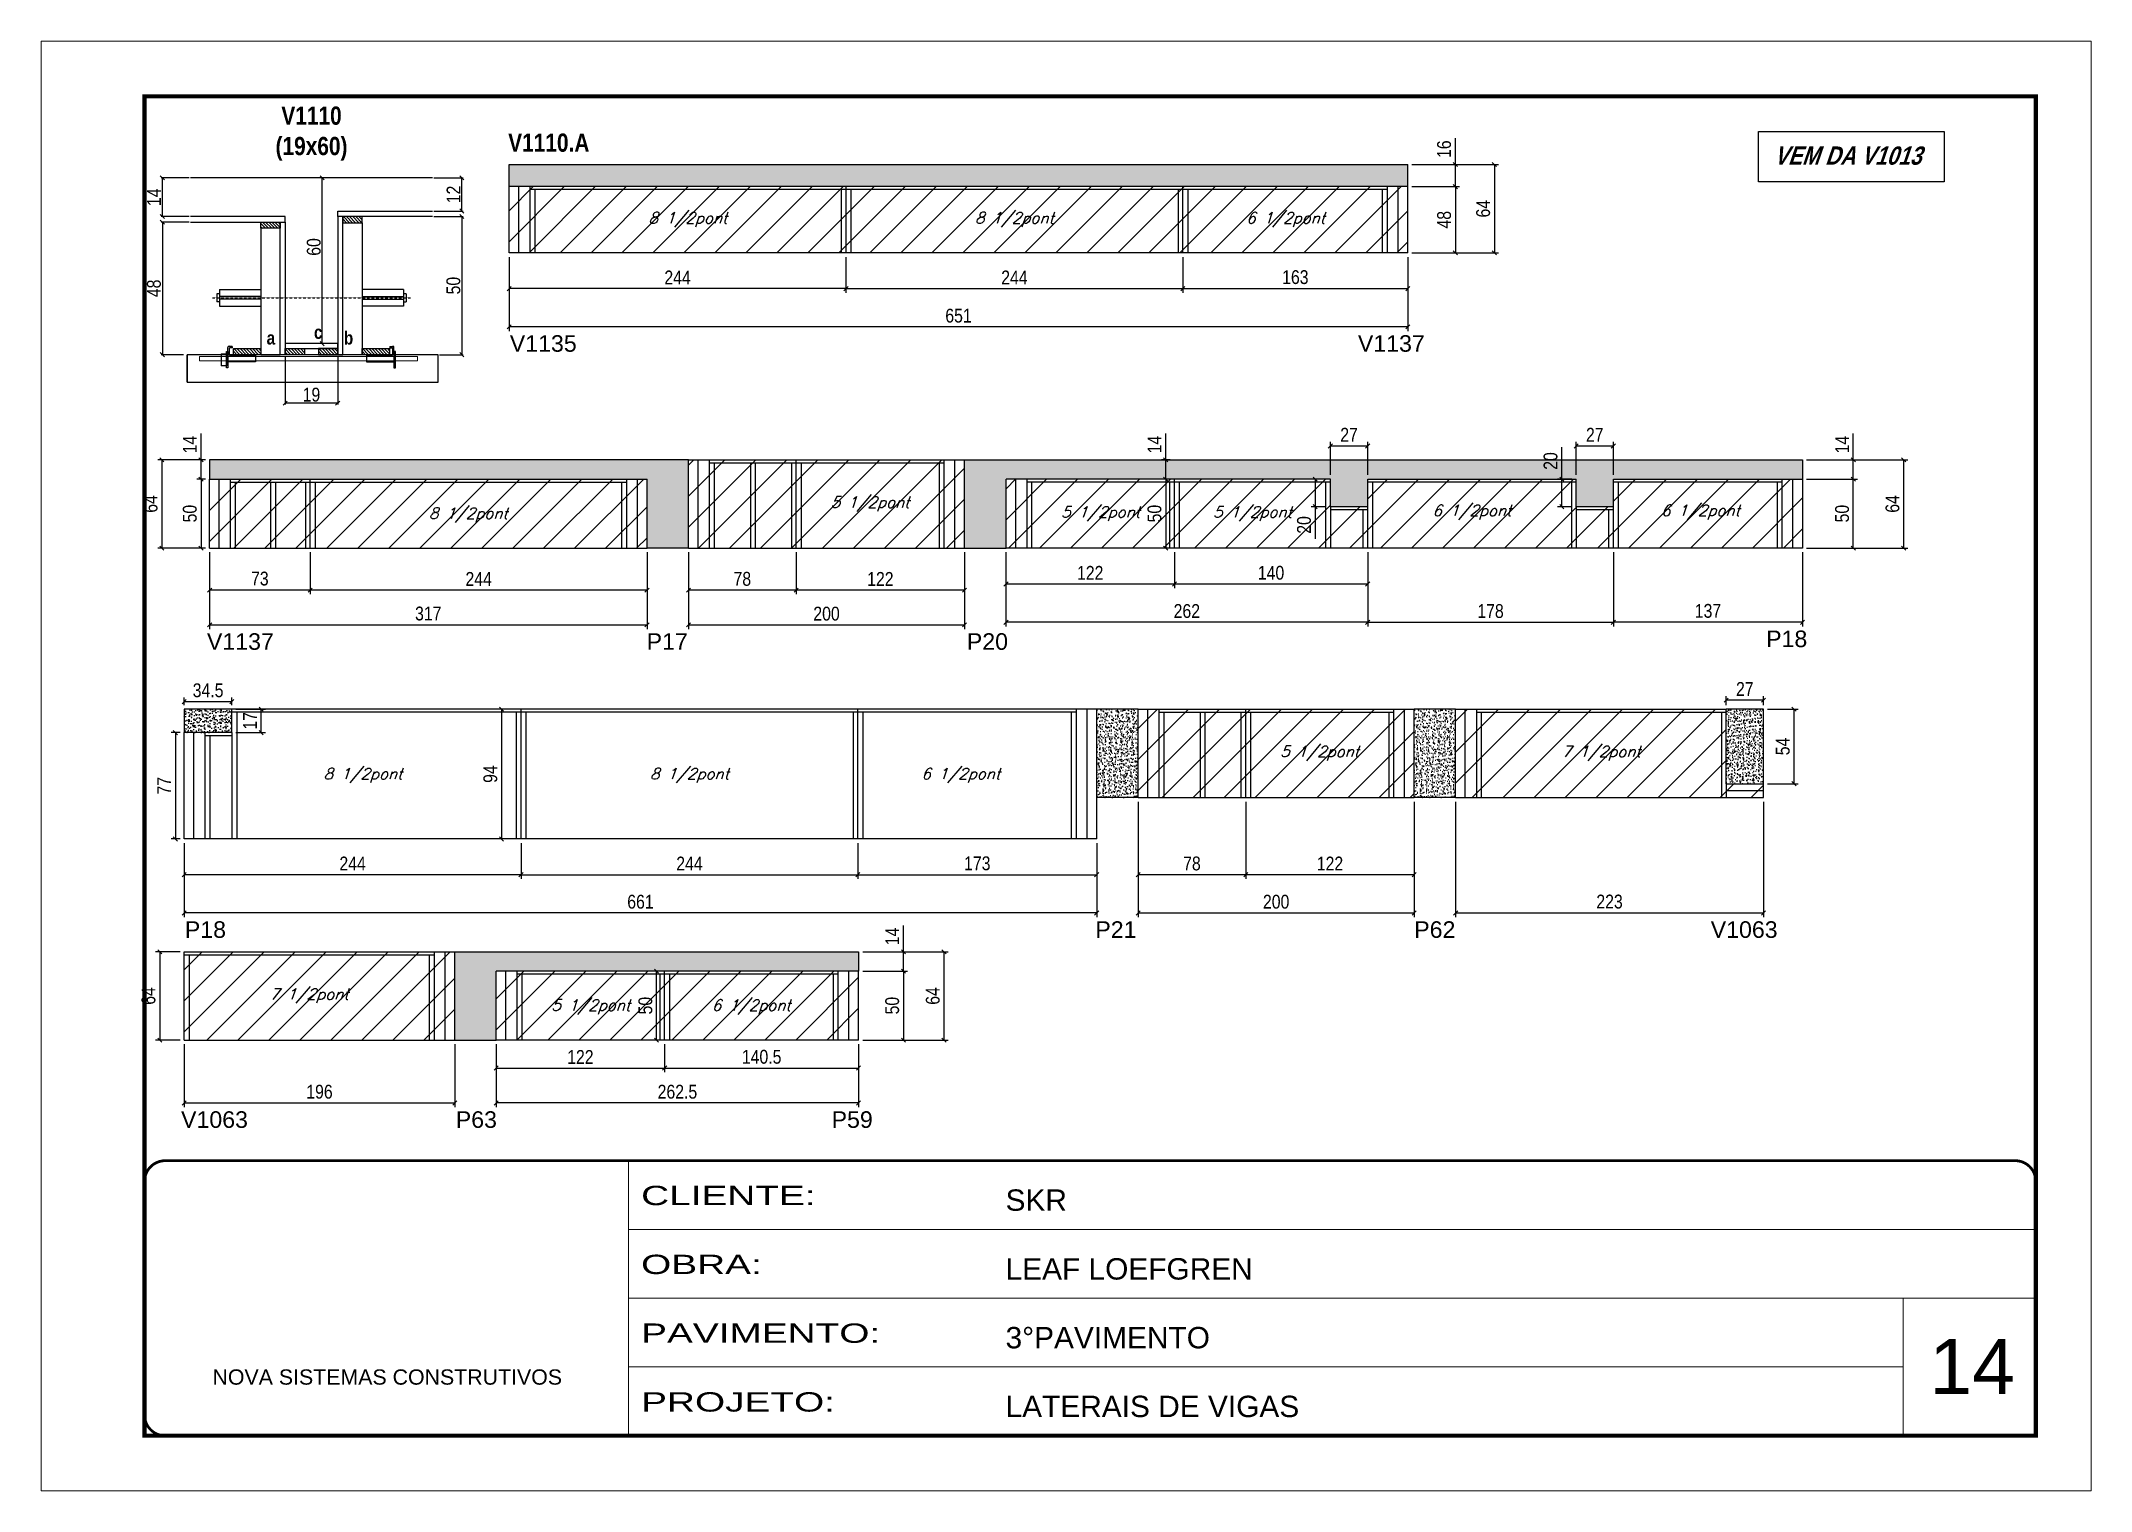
# Model space of a CAD drawing. Extents: x 3309 to 9563, y -2522 to 14608.
# Drawn here: x 4908 to 6393, y 10112 to 11162 of the extents above; entities that cross this region are included whole.
import ezdxf

# ---------------------------------------------------------------- set-up
doc = ezdxf.new("R2010")
doc.units = 0
for name, pattern in [('CONTINUO', [0]), ('DASHED', [0.75, 0.5, -0.25]), ('HIDDEN', [0.375, 0.25, -0.125])]:
    doc.linetypes.add(name, pattern=pattern)
for name, color, linetype in [('5', 5, 'Continuous'), ('barrote', 251, 'Continuous'), ('COTA', 241, 'Continuous'), ('detalhes', 4, 'Continuous'), ('NOMENCLATURA', 7, 'Continuous'), ('Painéis', 200, 'Continuous'), ('presilha', 1, 'Continuous'), ('SARR_2.2x10', 60, 'Continuous'), ('SARR_2.2x7', 40, 'Continuous'), ('SARR_3.5x7', 81, 'Continuous'), ('TENSOR', 3, 'Continuous'), ('texto', 7, 'Continuous')]:
    doc.layers.add(name, color=color, linetype=linetype)
for name, color, linetype, lineweight in [('CARIMBO', 255, 'Continuous', 9), ('CONCRETO', 251, 'Continuous', 25), ('Folhas', 255, 'Continuous', 9), ('Hachura', 251, 'Continuous', 9), ('SARRAFO DE PRESSAO', 251, 'DASHED', 9), ('SCO-___-LAJ', 2, 'Continuous', 0)]:
    doc.layers.add(name, color=color, linetype=linetype, lineweight=lineweight)
doc.styles.add('ARIAL', font='arial.ttf')
doc.styles.add('COTA TECNICA', font='techl___.ttf', dxfattribs={"height": 10})
doc.styles.add('COTA TECNICA 2X', font='techl___.ttf', dxfattribs={"height": 10})
doc.styles.add('Romans', font='romans.shx')
doc.styles.get("Standard").update_dxf_attribs({"font": 'arial.ttf'})
doc.styles.add('TECNICA', font='techb___.ttf', dxfattribs={"height": 10})
doc.styles.add('Tecnologia', font='')
doc.styles.get('Tecnologia').set_extended_font_data('Forgotten Futurist')
doc.dimstyles.new('PAINEL', dxfattribs={"dimtxt": 10, "dimasz": 3, "dimexe": 3, "dimexo": 3, "dimgap": 3, "dimtad": 1, "dimdec": 1, "dimzin": 12, "dimdsep": 46, "dimtxsty": 'COTA TECNICA', "dimblk1": 'OBLIQUE', "dimblk2": 'OBLIQUE', "dimsah": 1, "dimcen": 0.9, "dimclrd": 4, "dimclre": 4, "dimclrt": 240, "dimadec": 1, "dimazin": 3, "dimtfac": 1, "dimtdec": 1, "dimtmove": 0, "dimatfit": 3, "dimfxl": 1, "dimtolj": 1, "dimtzin": 12, "dimarcsym": 0})
doc.dimstyles.new('SECAO', dxfattribs={"dimscale": 0.333333, "dimtxt": 5, "dimasz": 9, "dimexe": 3, "dimexo": 3, "dimgap": 3, "dimtad": 1, "dimdec": 1, "dimlfac": 0.5, "dimzin": 12, "dimdsep": 46, "dimtxsty": 'COTA TECNICA 2X', "dimblk1": 'OBLIQUE', "dimblk2": 'OBLIQUE', "dimsah": 1, "dimcen": 0.9, "dimclrd": 4, "dimclre": 4, "dimclrt": 240, "dimadec": 1, "dimazin": 3, "dimtfac": 1, "dimtdec": 1, "dimtmove": 0, "dimatfit": 3, "dimfxl": 1, "dimtolj": 1, "dimtzin": 12, "dimarcsym": 0})
pattern_1 = [(135, (38320.3405, -112577.1764), (-1.122532015, -1.122532015), [])]
pattern_2 = [(50, (-13.5, -41.9124), (5.46554, -0.4781726), [0.5715, -6.2865]), (355, (-13.5, -41.9124), (-1.0573026, 5.7317054), [0.4572, -5.0292175]), (100.451445, (-13.0445, -41.952), (4.4082374, 5.2535326), [0.4857003, -5.3427073]), (46.1842, (-13.5, -40.3884), (8.1323712, -1.26127), [0.85725, -9.42975]), (96.63556, (-12.822, -40.4935), (7.122124, 7.4227837), [0.7285507, -8.014068]), (351.18415, (-13.5, -40.388), (7.122124, 7.422784), [0.685799, -7.543792]), (21, (-12.738, -40.7694), (4.5484317, -3.067956), [0.5715, -6.2865]), (326, (-12.738, -40.7694), (1.8540609, 5.525639), [0.4572, -5.0292]), (71.451445, (-12.359, -41.025), (6.4024926, 2.457683), [0.4857003, -5.3426981]), (37.5, (-13.5, -41.9124), (0.0926581, 2.53665117), [0, -4.96824, 0, -5.1054, 0, -5.04825]), (7.5, (-13.5, -41.9124), (2.0045899, 3.00541724), [0, -2.91084, 0, -4.85394, 0, -1.92405]), (327.5, (-15.1993, -41.9124), (4.06771786, -0.17186232), [0, -1.905, 0, -5.9436, 0, -7.8867]), (317.5, (-15.9613, -41.9124), (4.4438754, 0.7627947), [0, -2.4765, 0, -3.94716, 0, -5.6007])]
pattern_3 = [(50, (-1598.5, 0), (5.46554, -0.4781726), [0.5715, -6.2865]), (355, (-1598.5, 0), (-1.0573026, 5.7317054), [0.4572, -5.0292175]), (100.451445, (-1598.0445, -0.04), (4.4082374, 5.2535326), [0.4857003, -5.3427073]), (46.1842, (-1598.5, 1.524), (8.1323712, -1.26127), [0.85725, -9.42975]), (96.63556, (-1597.822, 1.419), (7.122124, 7.4227837), [0.7285507, -8.014068]), (351.18415, (-1598.5, 1.524), (7.122124, 7.422784), [0.685799, -7.543792]), (21, (-1597.738, 1.143), (4.5484317, -3.067956), [0.5715, -6.2865]), (326, (-1597.738, 1.143), (1.8540609, 5.525639), [0.4572, -5.0292]), (71.451445, (-1597.359, 0.8873), (6.4024926, 2.457683), [0.4857003, -5.3426981]), (37.5, (-1598.5, 0), (0.0926581, 2.53665117), [0, -4.96824, 0, -5.1054, 0, -5.04825]), (7.5, (-1598.5, 0), (2.0045899, 3.00541724), [0, -2.91084, 0, -4.85394, 0, -1.92405]), (327.5, (-1600.1993, 0), (4.06771786, -0.17186232), [0, -1.905, 0, -5.9436, 0, -7.8867]), (317.5, (-1600.9613, 0), (4.4438754, 0.7627947), [0, -2.4765, 0, -3.94716, 0, -5.6007])]

msp = doc.modelspace()

# ---------------------------------------------------------------- texts
at = {"layer": '5', "linetype": 'Continuous'}
for s, rotation, p in [('V1135', 0.00004, (5247.46, 10937.11, 0)), ('V1137', 0.00004, (5861.82, 10937.11, 0)), ('V1137', 0.00004, (5028.08, 10721.28, 0)), ('P17', 0.00004, (5346.59, 10721.28, 0)), ('P20', 0.00004, (5578.53, 10721.28, 0)), ('P18', 0.00004, (6157.54, 10723.22, 0)), ('P18', 0.00004, (5012.07, 10512.69, 0)), ('P21', 0.00004, (5671.62, 10512.69, 0)), ('P62', 0.00004, (5902.62, 10512.69, 0)), ('V1063', 0.00004, (6117.4, 10512.69, 0)), ('V1063', 359.99996, (5009.32, 10375.1, 0)), ('P63', 359.99996, (5208.34, 10375.1, 0)), ('P59', 359.99996, (5480.58, 10375.1, 0))]:
    msp.add_text(s, height=12, rotation=rotation, dxfattribs=at).set_placement(p)
at = {"layer": 'CARIMBO', "style": 'ARIAL'}
msp.add_text('14', height=40, dxfattribs=at).set_placement((6275.73, 10182.28))
at = {"layer": 'detalhes', "style": 'TECNICA'}
for s, p in [('a', (5071.33, 10942.35)), ('c', (5105.62, 10946.46)), ('b', (5127.3, 10942.34))]:
    msp.add_text(s, height=9.6, dxfattribs=at).set_placement(p)
at = {"layer": 'NOMENCLATURA', "style": 'TECNICA'}
msp.add_text('V1110.A', height=13.2, dxfattribs=at).set_placement((5246.3, 11081.94, 0))
at = {"layer": 'NOMENCLATURA', "insert": (5103.83, 11114.69), "char_height": 13.2, "attachment_point": 2, "style": 'TECNICA'}
msp.add_mtext_dynamic_manual_height_columns('V1110\\P(19x60)', width=300.2766, gutter_width=1, heights=[0], dxfattribs=at)
at = {"layer": 'NOMENCLATURA', "insert": (6216.5, 11085.76, 0), "char_height": 13.2, "width": 300.2766, "attachment_point": 2, "style": 'TECNICA'}
msp.add_mtext('{\\Q19;VEM DA V1013}', dxfattribs=at)
at = {"layer": 'texto', "color": 2, "char_height": 8, "attachment_point": 5, "style": 'Romans'}
for s, insert in [('{\\Q19;\\C256;8 1/2pont}', (5376.51, 11032.75, 0)), ('{\\Q19;\\C256;8 1/2pont}', (5613.01, 11032.75, 0)), ('{\\Q19;\\C256;6 1/2pont}', (5809.51, 11032.75, 0)), ('{\\Q19;\\C256;8 1/2pont}', (5217.43, 10818.85, 0)), ('{\\Q19;\\C256;5 1/2pont}', (5508.43, 10826.85, 0)), ('{\\Q19;\\C256;5 1/2pont}', (5675.43, 10819.75, 0)), ('{\\Q19;\\C256;5 1/2pont}', (5785.43, 10819.75, 0)), ('{\\Q19;\\C256;6 1/2pont}', (5944.43, 10820.85, 0)), ('{\\Q19;\\C256;6 1/2pont}', (6109.93, 10820.85, 0)), ('{\\Q19;\\C256;5 1/2pont}', (5834.13, 10646.32, 0)), ('{\\Q19;\\C256;7 1/2pont}', (6038.13, 10646.32, 0)), ('{\\Q19;\\C256;8 1/2pont}', (5141.13, 10630.22, 0)), ('{\\Q19;\\C256;8 1/2pont}', (5377.63, 10630.22, 0)), ('{\\Q19;\\C256;6 1/2pont}', (5574.13, 10630.22, 0)), ('{\\Q19;\\C256;7 1/2pont}', (5102.13, 10470.61, 0)), ('{\\Q19;\\C256;5 1/2pont}', (5306.13, 10462.61, 0)), ('{\\Q19;\\C256;6 1/2pont}', (5422.38, 10462.61, 0))]:
    msp.add_mtext(s, dxfattribs=dict(at, insert=insert))

# ---------------------------------------------------------------- blocks, each defined once
blk = doc.blocks.new('9999999999')
at = {"color": 30, "linetype": 'CONTINUO'}
for p, q in [((98564.6, 34230.2), (98564.6, 34429.4)), ((98564.6, 34379.6), (99584, 34379.6)), ((98564.6, 34329.8), (99488, 34329.8)), ((99584, 34329.8), (99488, 34329.8)), ((99488, 34329.8), (99488, 34230.2)), ((98564.6, 34280), (99488, 34280))]:
    blk.add_line(p, q, dxfattribs=at)
at = {"color": 30, "linetype": 'CONTINUO', "const_width": 2}
blk.add_lwpolyline([(99584, 34230.2), (99584, 34414.4, 0.414214), (99569, 34429.4), (98229, 34429.4, 0.414214), (98214, 34414.4), (98214, 34245.2, 0.414214), (98229, 34230.2), (99584, 34230.2)], format="xyb", dxfattribs=at)
at = {"layer": 'Folhas'}
blk.add_lwpolyline([(98139, 34190.2), (99624, 34190.2), (99624, 35240.2), (98139, 35240.2)], close=True, dxfattribs=at)
at = {"layer": 'Folhas', "color": 30, "const_width": 3}
blk.add_lwpolyline([(98214, 34230.2), (99584, 34230.2), (99584, 35200.2), (98214, 35200.2)], close=True, dxfattribs=at)
at = {"color": 7, "linetype": 'Continuous', "ltscale": 5, "style": 'ARIAL'}
for s, height, p in [('SKR', 15.48, (98837.7, 34393.1)), ('LEAF LOEFGREN', 15.483, (98837.7, 34343.3)), ('3°PAVIMENTO', 15.483, (98837.7, 34293.5)), ('NOVA SISTEMAS CONSTRUTIVOS', 11.059, (98263.2, 34267.2)), ('LATERAIS DE VIGAS', 15.483, (98837.7, 34243.7))]:
    blk.add_text(s, height=height, dxfattribs=at).set_placement(p)
at = {"layer": 'Folhas', "color": 7, "style": 'Tecnologia', "width": 1.5}
for s, p in [('CLIENTE:', (98573.7, 34397.2)), ('OBRA:', (98573.7, 34347.3)), ('PAVIMENTO:', (98573.7, 34297.5)), ('PROJETO:', (98573.7, 34247.7))]:
    blk.add_text(s, height=14, dxfattribs=at).set_placement(p)
blk = doc.blocks.new('_Oblique')
at = {"color": 0, "linetype": 'ByBlock', "lineweight": -2}
blk.add_line((-0.5, -0.5), (0.5, 0.5), dxfattribs=at)
blk = doc.blocks.new('*D384')
at = {"layer": 'COTA', "color": 4, "lineweight": -2, "transparency": 16777216}
for p, q in [((5084.8, 10934), (5084.8, 10898.9)), ((5122.8, 10934), (5122.8, 10898.9)), ((5122.8, 10899.9), (5084.8, 10899.9))]:
    blk.add_line(p, q, dxfattribs=at)
at = {"layer": 'Defpoints', "color": 0, "transparency": 16777216}
for p in [(5084.8, 10935), (5122.8, 10935), (5084.8, 10899.9)]:
    blk.add_point(p, dxfattribs=at)
at = {"layer": 'COTA', "color": 4, "lineweight": -2, "transparency": 16777216, "xscale": 3, "yscale": 3, "zscale": 3, "rotation": 180}
blk.add_blockref('_Oblique', (5084.8, 10899.9), dxfattribs=at)
at = {"layer": 'COTA', "color": 4, "lineweight": -2, "transparency": 16777216, "xscale": 3, "yscale": 3, "zscale": 3}
blk.add_blockref('_Oblique', (5122.8, 10899.9), dxfattribs=at)
at = {"layer": 'COTA', "color": 240, "transparency": 16777216, "insert": (5103.8, 10906), "char_height": 10, "attachment_point": 5, "style": 'COTA TECNICA 2X'}
blk.add_mtext('\\A1;19', dxfattribs=at)
blk = doc.blocks.new('PRESILHA METÁLICA 1')
at = {"layer": 'presilha'}
for p, q in [((0, 13), (6, 13)), ((0, 13), (0, 0)), ((6, 0), (0, 0)), ((6, 15.5), (7.5, 15.5)), ((6, -2.5), (6, 15.5)), ((6, 13), (6, 0)), ((7.5, 10.6), (7.5, 19.9)), ((7.5, 15.5), (7.5, -2.5)), ((37.5, 4.1), (7.5, 4.1)), ((12, 21), (8.6, 21)), ((9, 11.6), (9, 18.9)), ((12, 19.5), (9.6, 19.5)), ((37.5, 11), (9.6, 11)), ((12, 21), (12, 19.5)), ((37.5, 11), (37.5, 4.1)), ((7.5, -2.5), (6, -2.5))]:
    blk.add_line(p, q, dxfattribs=at)
for centre, radius, start, end in [((8.6, 19.9), 1.14, 90, 180), ((9.6, 18.9), 0.57, 90, 180), ((9.6, 11.6), 0.57, 180, 270)]:
    blk.add_arc(centre, radius, start, end, dxfattribs=at)
blk = doc.blocks.new('PRESILHA METÁLICA 2')
at = {"layer": 'presilha'}
for p, q in [((-5.2, 23.5), (-5.2, 22)), ((-5.2, 23.5), (-1.9, 23.5)), ((-0.8, 14.6), (-0.8, 22.4)), ((-30.8, 13.5), (-30.8, 6.6)), ((-30.8, 13.5), (-2.8, 13.5)), ((-30.8, 6.6), (-0.8, 6.6)), ((-5.2, 22), (-2.8, 22)), ((-2.2, 14.1), (-2.2, 21.4)), ((0.8, 18), (-0.8, 18)), ((-0.8, 18), (-0.8, 0)), ((-0.8, 0), (0.8, 0)), ((0.8, 0), (0.8, 18))]:
    blk.add_line(p, q, dxfattribs=at)
for centre, radius, start, end in [((-1.9, 22.4), 1.14, 0, 90), ((-2.8, 21.4), 0.57, 0, 90), ((-2.8, 14.1), 0.57, 270, 0)]:
    blk.add_arc(centre, radius, start, end, dxfattribs=at)
blk = doc.blocks.new('*D385')
at = {"layer": 'COTA', "color": 4, "lineweight": -2, "transparency": 16777216}
for p, q in [((5015.1, 11031), (4994.8, 11031)), ((4995.8, 11031), (4995.8, 10935)), ((5011, 10935), (4994.8, 10935))]:
    blk.add_line(p, q, dxfattribs=at)
at = {"layer": 'Defpoints', "color": 0, "transparency": 16777216}
for p in [(5016.1, 11031), (4995.8, 10935), (5012, 10935)]:
    blk.add_point(p, dxfattribs=at)
at = {"layer": 'COTA', "color": 4, "lineweight": -2, "transparency": 16777216, "xscale": 3, "yscale": 3, "zscale": 3}
for p, rotation in [((4995.8, 11031), 90), ((4995.8, 10935), 270)]:
    blk.add_blockref('_Oblique', p, dxfattribs=dict(at, rotation=rotation))
at = {"layer": 'COTA', "color": 240, "transparency": 16777216, "insert": (4989.7, 10983), "char_height": 10, "attachment_point": 5, "rotation": 90, "style": 'COTA TECNICA 2X'}
blk.add_mtext('\\A1;48', dxfattribs=at)
blk = doc.blocks.new('*D386')
at = {"layer": 'COTA', "color": 4, "lineweight": -2, "transparency": 16777216}
for p, q in [((5192.5, 11035), (5213.7, 11035)), ((5212.7, 11035), (5212.7, 10935)), ((5196.6, 10935), (5213.7, 10935))]:
    blk.add_line(p, q, dxfattribs=at)
at = {"layer": 'Defpoints', "color": 0, "transparency": 16777216}
for p in [(5191.5, 11035), (5195.6, 10935), (5212.7, 10935)]:
    blk.add_point(p, dxfattribs=at)
at = {"layer": 'COTA', "color": 4, "lineweight": -2, "transparency": 16777216, "xscale": 3, "yscale": 3, "zscale": 3}
for p, rotation in [((5212.7, 11035), 90), ((5212.7, 10935), 270)]:
    blk.add_blockref('_Oblique', p, dxfattribs=dict(at, rotation=rotation))
at = {"layer": 'COTA', "color": 240, "transparency": 16777216, "insert": (5206.6, 10985), "char_height": 10, "attachment_point": 5, "rotation": 90, "style": 'COTA TECNICA 2X'}
blk.add_mtext('\\A1;50', dxfattribs=at)
blk = doc.blocks.new('*D387')
at = {"layer": 'COTA', "color": 4, "lineweight": -2, "transparency": 16777216}
for p, q in [((5121.8, 11063), (5110.6, 11063)), ((5111.6, 10943), (5111.6, 11063)), ((5121.8, 10943), (5110.6, 10943))]:
    blk.add_line(p, q, dxfattribs=at)
at = {"layer": 'Defpoints', "color": 0, "transparency": 16777216}
for p in [(5111.6, 11063), (5122.8, 11063), (5122.8, 10943)]:
    blk.add_point(p, dxfattribs=at)
at = {"layer": 'COTA', "color": 4, "lineweight": -2, "transparency": 16777216, "xscale": 3, "yscale": 3, "zscale": 3}
for p, rotation in [((5111.6, 11063), 90), ((5111.6, 10943), 270)]:
    blk.add_blockref('_Oblique', p, dxfattribs=dict(at, rotation=rotation))
at = {"layer": 'COTA', "color": 240, "transparency": 16777216, "insert": (5105.5, 11013), "char_height": 10, "attachment_point": 5, "rotation": 90, "style": 'COTA TECNICA 2X'}
blk.add_mtext('\\A1;60', dxfattribs=at)
blk = doc.blocks.new('*D388')
at = {"layer": 'COTA', "color": 4, "lineweight": -2, "transparency": 16777216}
for p, q in [((5192.5, 11063), (5213.7, 11063)), ((5212.7, 11039), (5212.7, 11063)), ((5192.5, 11039), (5213.7, 11039))]:
    blk.add_line(p, q, dxfattribs=at)
at = {"layer": 'Defpoints', "color": 0, "transparency": 16777216}
for p in [(5191.5, 11063), (5212.7, 11063), (5191.5, 11039)]:
    blk.add_point(p, dxfattribs=at)
at = {"layer": 'COTA', "color": 4, "lineweight": -2, "transparency": 16777216, "xscale": 3, "yscale": 3, "zscale": 3}
for p, rotation in [((5212.7, 11063), 90), ((5212.7, 11039), 270)]:
    blk.add_blockref('_Oblique', p, dxfattribs=dict(at, rotation=rotation))
at = {"layer": 'COTA', "color": 240, "transparency": 16777216, "insert": (5206.7, 11051), "char_height": 10, "attachment_point": 5, "rotation": 90, "style": 'COTA TECNICA 2X'}
blk.add_mtext('\\A1;12', dxfattribs=at)
blk = doc.blocks.new('*D415')
at = {"layer": 'COTA', "color": 4, "lineweight": -2, "transparency": 16777216}
for p, q in [((5015.1, 11063), (4994.8, 11063)), ((4995.8, 11035), (4995.8, 11063)), ((5015.1, 11035), (4994.8, 11035))]:
    blk.add_line(p, q, dxfattribs=at)
at = {"layer": 'Defpoints', "color": 0, "transparency": 16777216}
for p in [(4995.8, 11063), (5016.1, 11063), (5016.1, 11035)]:
    blk.add_point(p, dxfattribs=at)
at = {"layer": 'COTA', "color": 4, "lineweight": -2, "transparency": 16777216, "xscale": 3, "yscale": 3, "zscale": 3}
for p, rotation in [((4995.8, 11063), 90), ((4995.8, 11035), 270)]:
    blk.add_blockref('_Oblique', p, dxfattribs=dict(at, rotation=rotation))
at = {"layer": 'COTA', "color": 240, "transparency": 16777216, "insert": (4989.7, 11049), "char_height": 10, "attachment_point": 5, "rotation": 90, "style": 'COTA TECNICA 2X'}
blk.add_mtext('\\A1;14', dxfattribs=at)
blk = doc.blocks.new('*D389')
at = {"layer": 'COTA', "color": 4, "linetype": 'ByBlock', "lineweight": -2, "transparency": 16777216}
for p, q in [((5247, 11005.7), (5247, 10979.8)), ((5491, 11005.7), (5491, 10979.8)), ((5491, 10982.8), (5247, 10982.8))]:
    blk.add_line(p, q, dxfattribs=at)
at = {"layer": 'Defpoints', "color": 0, "linetype": 'ByBlock', "transparency": 16777216}
for p in [(5247, 11008.7), (5491, 11008.7), (5247, 10982.8)]:
    blk.add_point(p, dxfattribs=at)
at = {"layer": 'COTA', "color": 4, "linetype": 'ByBlock', "lineweight": -2, "transparency": 16777216, "xscale": 3, "yscale": 3, "zscale": 3, "rotation": 180}
blk.add_blockref('_Oblique', (5247, 10982.8), dxfattribs=at)
at = {"layer": 'COTA', "color": 4, "linetype": 'ByBlock', "lineweight": -2, "transparency": 16777216, "xscale": 3, "yscale": 3, "zscale": 3}
blk.add_blockref('_Oblique', (5491, 10982.8), dxfattribs=at)
at = {"layer": 'COTA', "color": 240, "linetype": 'ByBlock', "transparency": 16777216, "insert": (5369, 10990.9), "char_height": 10, "attachment_point": 5, "style": 'COTA TECNICA'}
blk.add_mtext('\\A1;244', dxfattribs=at)
blk = doc.blocks.new('*D416')
at = {"layer": 'COTA', "color": 4, "linetype": 'ByBlock', "lineweight": -2, "transparency": 16777216}
for p, q in [((5247, 11005.7), (5247, 10952.1)), ((5898, 11005.7), (5898, 10952.1)), ((5898, 10955.1), (5247, 10955.1))]:
    blk.add_line(p, q, dxfattribs=at)
at = {"layer": 'Defpoints', "color": 0, "linetype": 'ByBlock', "transparency": 16777216}
for p in [(5247, 11008.7), (5898, 11008.7), (5247, 10955.1)]:
    blk.add_point(p, dxfattribs=at)
at = {"layer": 'COTA', "color": 4, "linetype": 'ByBlock', "lineweight": -2, "transparency": 16777216, "xscale": 3, "yscale": 3, "zscale": 3, "rotation": 180}
blk.add_blockref('_Oblique', (5247, 10955.1), dxfattribs=at)
at = {"layer": 'COTA', "color": 4, "linetype": 'ByBlock', "lineweight": -2, "transparency": 16777216, "xscale": 3, "yscale": 3, "zscale": 3}
blk.add_blockref('_Oblique', (5898, 10955.1), dxfattribs=at)
at = {"layer": 'COTA', "color": 240, "linetype": 'ByBlock', "transparency": 16777216, "insert": (5572.5, 10963.2), "char_height": 10, "attachment_point": 5, "style": 'COTA TECNICA'}
blk.add_mtext('\\A1;651', dxfattribs=at)
blk = doc.blocks.new('*D379')
at = {"layer": 'COTA', "color": 4, "lineweight": -2, "transparency": 16777216}
for p, q in [((5491, 11005.7), (5491, 10979.8)), ((5735, 11005.7), (5735, 10979.8)), ((5491, 10982.8), (5735, 10982.8))]:
    blk.add_line(p, q, dxfattribs=at)
at = {"layer": 'Defpoints', "color": 0, "transparency": 16777216}
for p in [(5491, 11008.7, 0), (5735, 11008.7, 0), (5735, 10982.8)]:
    blk.add_point(p, dxfattribs=at)
at = {"layer": 'COTA', "color": 4, "lineweight": -2, "transparency": 16777216, "xscale": 3, "yscale": 3, "zscale": 3, "rotation": 180}
blk.add_blockref('_Oblique', (5491, 10982.8), dxfattribs=at)
at = {"layer": 'COTA', "color": 4, "lineweight": -2, "transparency": 16777216, "xscale": 3, "yscale": 3, "zscale": 3}
blk.add_blockref('_Oblique', (5735, 10982.8), dxfattribs=at)
at = {"layer": 'COTA', "color": 240, "transparency": 16777216, "insert": (5613, 10990.9), "char_height": 10, "attachment_point": 5, "style": 'COTA TECNICA'}
blk.add_mtext('\\A1;244', dxfattribs=at)
blk = doc.blocks.new('*D380')
at = {"layer": 'COTA', "color": 4, "lineweight": -2, "transparency": 16777216}
for p, q in [((5901, 11072.7), (5963.7, 11072.7)), ((5960.7, 11072.7), (5960.7, 11008.7)), ((5901, 11008.7), (5963.7, 11008.7))]:
    blk.add_line(p, q, dxfattribs=at)
at = {"layer": 'Defpoints', "color": 0, "transparency": 16777216}
for p in [(5898, 11072.7, 0), (5898, 11008.7, 0), (5960.7, 11008.7)]:
    blk.add_point(p, dxfattribs=at)
at = {"layer": 'COTA', "color": 4, "lineweight": -2, "transparency": 16777216, "xscale": 3, "yscale": 3, "zscale": 3}
for p, rotation in [((5960.7, 11072.7), 90), ((5960.7, 11008.7), 270)]:
    blk.add_blockref('_Oblique', p, dxfattribs=dict(at, rotation=rotation))
at = {"layer": 'COTA', "color": 240, "transparency": 16777216, "insert": (5952.6, 11040.7), "char_height": 10, "attachment_point": 5, "rotation": 90, "style": 'COTA TECNICA'}
blk.add_mtext('\\A1;64', dxfattribs=at)
blk = doc.blocks.new('*D406')
at = {"layer": 'COTA', "color": 4, "lineweight": -2, "transparency": 16777216}
for p, q in [((5735, 11005.7), (5735, 10979.8)), ((5898, 11005.7), (5898, 10979.8)), ((5735, 10982.8), (5898, 10982.8))]:
    blk.add_line(p, q, dxfattribs=at)
at = {"layer": 'Defpoints', "color": 0, "transparency": 16777216}
for p in [(5735, 11008.7, 0), (5898, 11008.7, 0), (5898, 10982.8)]:
    blk.add_point(p, dxfattribs=at)
at = {"layer": 'COTA', "color": 4, "lineweight": -2, "transparency": 16777216, "xscale": 3, "yscale": 3, "zscale": 3, "rotation": 180}
blk.add_blockref('_Oblique', (5735, 10982.8), dxfattribs=at)
at = {"layer": 'COTA', "color": 4, "lineweight": -2, "transparency": 16777216, "xscale": 3, "yscale": 3, "zscale": 3}
blk.add_blockref('_Oblique', (5898, 10982.8), dxfattribs=at)
at = {"layer": 'COTA', "color": 240, "transparency": 16777216, "insert": (5816.5, 10991.1), "char_height": 10, "attachment_point": 5, "style": 'COTA TECNICA'}
blk.add_mtext('\\A1;163', dxfattribs=at)
blk = doc.blocks.new('*D407')
at = {"layer": 'COTA', "color": 4, "lineweight": -2, "transparency": 16777216}
for p, q in [((5901, 11056.7), (5935.4, 11056.7)), ((5932.4, 11056.7), (5932.4, 11008.7)), ((5901, 11008.7), (5935.4, 11008.7))]:
    blk.add_line(p, q, dxfattribs=at)
at = {"layer": 'Defpoints', "color": 0, "transparency": 16777216}
for p in [(5898, 11056.7, 0), (5898, 11008.7, 0), (5932.4, 11008.7)]:
    blk.add_point(p, dxfattribs=at)
at = {"layer": 'COTA', "color": 4, "lineweight": -2, "transparency": 16777216, "xscale": 3, "yscale": 3, "zscale": 3}
for p, rotation in [((5932.4, 11056.7), 90), ((5932.4, 11008.7), 270)]:
    blk.add_blockref('_Oblique', p, dxfattribs=dict(at, rotation=rotation))
at = {"layer": 'COTA', "color": 240, "transparency": 16777216, "insert": (5924.3, 11032.7), "char_height": 10, "attachment_point": 5, "rotation": 90, "style": 'COTA TECNICA'}
blk.add_mtext('\\A1;48', dxfattribs=at)
blk = doc.blocks.new('*D408')
at = {"layer": 'COTA', "color": 4, "lineweight": -2, "transparency": 16777216}
for p, q in [((5932.4, 11072.7), (5932.4, 11091.8)), ((5901, 11072.7), (5935.4, 11072.7)), ((5932.4, 11056.7), (5932.4, 11072.7)), ((5901, 11056.7), (5935.4, 11056.7))]:
    blk.add_line(p, q, dxfattribs=at)
at = {"layer": 'Defpoints', "color": 0, "transparency": 16777216}
for p in [(5898, 11072.7, 0), (5932.4, 11072.7), (5898, 11056.7, 0)]:
    blk.add_point(p, dxfattribs=at)
at = {"layer": 'COTA', "color": 4, "lineweight": -2, "transparency": 16777216, "xscale": 3, "yscale": 3, "zscale": 3}
for p, rotation in [((5932.4, 11072.7), 90), ((5932.4, 11056.7), 270)]:
    blk.add_blockref('_Oblique', p, dxfattribs=dict(at, rotation=rotation))
at = {"layer": 'COTA', "color": 240, "transparency": 16777216, "insert": (5924.3, 11083.8), "char_height": 10, "attachment_point": 5, "rotation": 90, "style": 'COTA TECNICA'}
blk.add_mtext('\\A1;16', dxfattribs=at)
blk = doc.blocks.new('*D409')
at = {"layer": 'COTA', "color": 4, "linetype": 'ByBlock', "lineweight": -2, "transparency": 16777216}
for p, q in [((5030, 10791.9), (5030, 10736.3)), ((5346.9, 10791.9), (5346.9, 10736.3)), ((5030, 10739.3), (5346.9, 10739.3))]:
    blk.add_line(p, q, dxfattribs=at)
at = {"layer": 'Defpoints', "color": 0, "linetype": 'ByBlock', "transparency": 16777216}
for p in [(5030, 10794.9), (5346.9, 10794.9), (5346.9, 10739.3)]:
    blk.add_point(p, dxfattribs=at)
at = {"layer": 'COTA', "color": 4, "linetype": 'ByBlock', "lineweight": -2, "transparency": 16777216, "xscale": 3, "yscale": 3, "zscale": 3, "rotation": 180}
blk.add_blockref('_Oblique', (5030, 10739.3), dxfattribs=at)
at = {"layer": 'COTA', "color": 4, "linetype": 'ByBlock', "lineweight": -2, "transparency": 16777216, "xscale": 3, "yscale": 3, "zscale": 3}
blk.add_blockref('_Oblique', (5346.9, 10739.3), dxfattribs=at)
at = {"layer": 'COTA', "color": 240, "linetype": 'ByBlock', "transparency": 16777216, "insert": (5188.4, 10747.5), "char_height": 10, "attachment_point": 5, "style": 'COTA TECNICA'}
blk.add_mtext('\\A1;317', dxfattribs=at)
blk = doc.blocks.new('*D410')
at = {"layer": 'COTA', "color": 4, "lineweight": -2, "transparency": 16777216}
for p, q in [((5102.9, 10791.9), (5102.9, 10761.5)), ((5346.9, 10791.9), (5346.9, 10761.5)), ((5346.9, 10764.5), (5102.9, 10764.5))]:
    blk.add_line(p, q, dxfattribs=at)
at = {"layer": 'Defpoints', "color": 0, "transparency": 16777216}
for p in [(5102.9, 10794.9), (5346.9, 10794.9), (5102.9, 10764.5)]:
    blk.add_point(p, dxfattribs=at)
at = {"layer": 'COTA', "color": 4, "lineweight": -2, "transparency": 16777216, "xscale": 3, "yscale": 3, "zscale": 3, "rotation": 180}
blk.add_blockref('_Oblique', (5102.9, 10764.5), dxfattribs=at)
at = {"layer": 'COTA', "color": 4, "lineweight": -2, "transparency": 16777216, "xscale": 3, "yscale": 3, "zscale": 3}
blk.add_blockref('_Oblique', (5346.9, 10764.5), dxfattribs=at)
at = {"layer": 'COTA', "color": 240, "transparency": 16777216, "insert": (5224.9, 10772.6), "char_height": 10, "attachment_point": 5, "style": 'COTA TECNICA'}
blk.add_mtext('\\A1;244', dxfattribs=at)
blk = doc.blocks.new('*D411')
at = {"layer": 'COTA', "color": 4, "lineweight": -2, "transparency": 16777216}
for p, q in [((5030, 10791.9), (5030, 10761.5)), ((5102.9, 10791.9), (5102.9, 10761.5)), ((5102.9, 10764.5), (5030, 10764.5))]:
    blk.add_line(p, q, dxfattribs=at)
at = {"layer": 'Defpoints', "color": 0, "transparency": 16777216}
for p in [(5030, 10794.9), (5102.9, 10794.9), (5030, 10764.5)]:
    blk.add_point(p, dxfattribs=at)
at = {"layer": 'COTA', "color": 4, "lineweight": -2, "transparency": 16777216, "xscale": 3, "yscale": 3, "zscale": 3, "rotation": 180}
blk.add_blockref('_Oblique', (5030, 10764.5), dxfattribs=at)
at = {"layer": 'COTA', "color": 4, "lineweight": -2, "transparency": 16777216, "xscale": 3, "yscale": 3, "zscale": 3}
blk.add_blockref('_Oblique', (5102.9, 10764.5), dxfattribs=at)
at = {"layer": 'COTA', "color": 240, "transparency": 16777216, "insert": (5066.4, 10772.8), "char_height": 10, "attachment_point": 5, "style": 'COTA TECNICA'}
blk.add_mtext('\\A1;73', dxfattribs=at)
blk = doc.blocks.new('*D381')
at = {"layer": 'COTA', "color": 4, "lineweight": -2, "transparency": 16777216}
for p, q in [((5027, 10858.9), (4992.4, 10858.9)), ((4995.4, 10858.9), (4995.4, 10794.9)), ((5027, 10794.9), (4992.4, 10794.9))]:
    blk.add_line(p, q, dxfattribs=at)
at = {"layer": 'Defpoints', "color": 0, "transparency": 16777216}
for p in [(5030, 10858.9, 0), (4995.4, 10794.9), (5030, 10794.9, 0)]:
    blk.add_point(p, dxfattribs=at)
at = {"layer": 'COTA', "color": 4, "lineweight": -2, "transparency": 16777216, "xscale": 3, "yscale": 3, "zscale": 3}
for p, rotation in [((4995.4, 10858.9), 90), ((4995.4, 10794.9), 270)]:
    blk.add_blockref('_Oblique', p, dxfattribs=dict(at, rotation=rotation))
at = {"layer": 'COTA', "color": 240, "transparency": 16777216, "insert": (4987.3, 10826.9), "char_height": 10, "attachment_point": 5, "rotation": 90, "style": 'COTA TECNICA'}
blk.add_mtext('\\A1;64', dxfattribs=at)
blk = doc.blocks.new('*D382')
at = {"layer": 'COTA', "color": 4, "lineweight": -2, "transparency": 16777216}
for p, q in [((5027, 10844.9), (5020.8, 10844.9)), ((5023.8, 10844.9), (5023.8, 10794.9)), ((5027, 10794.9), (5020.8, 10794.9))]:
    blk.add_line(p, q, dxfattribs=at)
at = {"layer": 'Defpoints', "color": 0, "transparency": 16777216}
for p in [(5030, 10844.9, 0), (5023.8, 10794.9), (5030, 10794.9, 0)]:
    blk.add_point(p, dxfattribs=at)
at = {"layer": 'COTA', "color": 4, "lineweight": -2, "transparency": 16777216, "xscale": 3, "yscale": 3, "zscale": 3}
for p, rotation in [((5023.8, 10844.9), 90), ((5023.8, 10794.9), 270)]:
    blk.add_blockref('_Oblique', p, dxfattribs=dict(at, rotation=rotation))
at = {"layer": 'COTA', "color": 240, "transparency": 16777216, "insert": (5015.7, 10819.9), "char_height": 10, "attachment_point": 5, "rotation": 90, "style": 'COTA TECNICA'}
blk.add_mtext('\\A1;50', dxfattribs=at)
blk = doc.blocks.new('*D383')
at = {"layer": 'COTA', "color": 4, "lineweight": -2, "transparency": 16777216}
for p, q in [((5023.8, 10858.9), (5023.8, 10878)), ((5027, 10858.9), (5020.8, 10858.9)), ((5023.8, 10844.9), (5023.8, 10858.9)), ((5027, 10844.9), (5020.8, 10844.9))]:
    blk.add_line(p, q, dxfattribs=at)
at = {"layer": 'Defpoints', "color": 0, "transparency": 16777216}
for p in [(5023.8, 10858.9), (5030, 10858.9, 0), (5030, 10844.9, 0)]:
    blk.add_point(p, dxfattribs=at)
at = {"layer": 'COTA', "color": 4, "lineweight": -2, "transparency": 16777216, "xscale": 3, "yscale": 3, "zscale": 3}
for p, rotation in [((5023.8, 10858.9), 90), ((5023.8, 10844.9), 270)]:
    blk.add_blockref('_Oblique', p, dxfattribs=dict(at, rotation=rotation))
at = {"layer": 'COTA', "color": 240, "transparency": 16777216, "insert": (5015.7, 10869.9), "char_height": 10, "attachment_point": 5, "rotation": 90, "style": 'COTA TECNICA'}
blk.add_mtext('\\A1;14', dxfattribs=at)
blk = doc.blocks.new('*D412')
at = {"layer": 'COTA', "color": 4, "linetype": 'ByBlock', "lineweight": -2, "transparency": 16777216}
for p, q in [((5376.9, 10791.9), (5376.9, 10736.3)), ((5576.9, 10791.9), (5576.9, 10736.3)), ((5376.9, 10739.3), (5576.9, 10739.3))]:
    blk.add_line(p, q, dxfattribs=at)
at = {"layer": 'Defpoints', "color": 0, "linetype": 'ByBlock', "transparency": 16777216}
for p in [(5376.9, 10794.9), (5576.9, 10794.9), (5576.9, 10739.3)]:
    blk.add_point(p, dxfattribs=at)
at = {"layer": 'COTA', "color": 4, "linetype": 'ByBlock', "lineweight": -2, "transparency": 16777216, "xscale": 3, "yscale": 3, "zscale": 3, "rotation": 180}
blk.add_blockref('_Oblique', (5376.9, 10739.3), dxfattribs=at)
at = {"layer": 'COTA', "color": 4, "linetype": 'ByBlock', "lineweight": -2, "transparency": 16777216, "xscale": 3, "yscale": 3, "zscale": 3}
blk.add_blockref('_Oblique', (5576.9, 10739.3), dxfattribs=at)
at = {"layer": 'COTA', "color": 240, "linetype": 'ByBlock', "transparency": 16777216, "insert": (5476.9, 10747.4), "char_height": 10, "attachment_point": 5, "style": 'COTA TECNICA'}
blk.add_mtext('\\A1;200', dxfattribs=at)
blk = doc.blocks.new('*D413')
at = {"layer": 'COTA', "color": 4, "lineweight": -2, "transparency": 16777216}
for p, q in [((5454.9, 10791.9), (5454.9, 10761.5)), ((5576.9, 10791.9), (5576.9, 10761.5)), ((5576.9, 10764.5), (5454.9, 10764.5))]:
    blk.add_line(p, q, dxfattribs=at)
at = {"layer": 'Defpoints', "color": 0, "transparency": 16777216}
for p in [(5454.9, 10794.9), (5576.9, 10794.9), (5454.9, 10764.5)]:
    blk.add_point(p, dxfattribs=at)
at = {"layer": 'COTA', "color": 4, "lineweight": -2, "transparency": 16777216, "xscale": 3, "yscale": 3, "zscale": 3, "rotation": 180}
blk.add_blockref('_Oblique', (5454.9, 10764.5), dxfattribs=at)
at = {"layer": 'COTA', "color": 4, "lineweight": -2, "transparency": 16777216, "xscale": 3, "yscale": 3, "zscale": 3}
blk.add_blockref('_Oblique', (5576.9, 10764.5), dxfattribs=at)
at = {"layer": 'COTA', "color": 240, "transparency": 16777216, "insert": (5515.9, 10772.6), "char_height": 10, "attachment_point": 5, "style": 'COTA TECNICA'}
blk.add_mtext('\\A1;122', dxfattribs=at)
blk = doc.blocks.new('*D414')
at = {"layer": 'COTA', "color": 4, "lineweight": -2, "transparency": 16777216}
for p, q in [((5376.9, 10791.9), (5376.9, 10761.5)), ((5454.9, 10791.9), (5454.9, 10761.5)), ((5454.9, 10764.5), (5376.9, 10764.5))]:
    blk.add_line(p, q, dxfattribs=at)
at = {"layer": 'Defpoints', "color": 0, "transparency": 16777216}
for p in [(5376.9, 10794.9), (5454.9, 10794.9), (5376.9, 10764.5)]:
    blk.add_point(p, dxfattribs=at)
at = {"layer": 'COTA', "color": 4, "lineweight": -2, "transparency": 16777216, "xscale": 3, "yscale": 3, "zscale": 3, "rotation": 180}
blk.add_blockref('_Oblique', (5376.9, 10764.5), dxfattribs=at)
at = {"layer": 'COTA', "color": 4, "lineweight": -2, "transparency": 16777216, "xscale": 3, "yscale": 3, "zscale": 3}
blk.add_blockref('_Oblique', (5454.9, 10764.5), dxfattribs=at)
at = {"layer": 'COTA', "color": 240, "transparency": 16777216, "insert": (5415.9, 10772.6), "char_height": 10, "attachment_point": 5, "style": 'COTA TECNICA'}
blk.add_mtext('\\A1;78', dxfattribs=at)
blk = doc.blocks.new('*D376')
at = {"layer": 'COTA', "color": 4, "linetype": 'ByBlock', "lineweight": -2, "transparency": 16777216}
for p, q in [((5011.6, 10581.3), (5011.6, 10555.4)), ((5255.6, 10581.3), (5255.6, 10555.4)), ((5255.6, 10558.4), (5011.6, 10558.4))]:
    blk.add_line(p, q, dxfattribs=at)
at = {"layer": 'Defpoints', "color": 0, "linetype": 'ByBlock', "transparency": 16777216}
for p in [(5011.6, 10584.3), (5255.6, 10584.3), (5011.6, 10558.4)]:
    blk.add_point(p, dxfattribs=at)
at = {"layer": 'COTA', "color": 4, "linetype": 'ByBlock', "lineweight": -2, "transparency": 16777216, "xscale": 3, "yscale": 3, "zscale": 3, "rotation": 180}
blk.add_blockref('_Oblique', (5011.6, 10558.4), dxfattribs=at)
at = {"layer": 'COTA', "color": 4, "linetype": 'ByBlock', "lineweight": -2, "transparency": 16777216, "xscale": 3, "yscale": 3, "zscale": 3}
blk.add_blockref('_Oblique', (5255.6, 10558.4), dxfattribs=at)
at = {"layer": 'COTA', "color": 240, "linetype": 'ByBlock', "transparency": 16777216, "insert": (5133.6, 10566.5), "char_height": 10, "attachment_point": 5, "style": 'COTA TECNICA'}
blk.add_mtext('\\A1;244', dxfattribs=at)
blk = doc.blocks.new('*D391')
at = {"layer": 'COTA', "color": 4, "linetype": 'ByBlock', "lineweight": -2, "transparency": 16777216}
for p, q in [((5011.6, 10581.3), (5011.6, 10527.7)), ((5672.6, 10581.3), (5672.6, 10527.7)), ((5672.6, 10530.7), (5011.6, 10530.7))]:
    blk.add_line(p, q, dxfattribs=at)
at = {"layer": 'Defpoints', "color": 0, "linetype": 'ByBlock', "transparency": 16777216}
for p in [(5011.6, 10584.3), (5672.6, 10584.3), (5011.6, 10530.7)]:
    blk.add_point(p, dxfattribs=at)
at = {"layer": 'COTA', "color": 4, "linetype": 'ByBlock', "lineweight": -2, "transparency": 16777216, "xscale": 3, "yscale": 3, "zscale": 3, "rotation": 180}
blk.add_blockref('_Oblique', (5011.6, 10530.7), dxfattribs=at)
at = {"layer": 'COTA', "color": 4, "linetype": 'ByBlock', "lineweight": -2, "transparency": 16777216, "xscale": 3, "yscale": 3, "zscale": 3}
blk.add_blockref('_Oblique', (5672.6, 10530.7), dxfattribs=at)
at = {"layer": 'COTA', "color": 240, "linetype": 'ByBlock', "transparency": 16777216, "insert": (5342.1, 10538.8), "char_height": 10, "attachment_point": 5, "style": 'COTA TECNICA'}
blk.add_mtext('\\A1;661', dxfattribs=at)
blk = doc.blocks.new('*D377')
at = {"layer": 'COTA', "color": 4, "lineweight": -2, "transparency": 16777216}
for p, q in [((5255.6, 10581.3), (5255.6, 10555.4)), ((5499.6, 10581.3), (5499.6, 10555.4)), ((5255.6, 10558.4), (5499.6, 10558.4))]:
    blk.add_line(p, q, dxfattribs=at)
at = {"layer": 'Defpoints', "color": 0, "transparency": 16777216}
for p in [(5255.6, 10584.3, 0), (5499.6, 10584.3, 0), (5499.6, 10558.4)]:
    blk.add_point(p, dxfattribs=at)
at = {"layer": 'COTA', "color": 4, "lineweight": -2, "transparency": 16777216, "xscale": 3, "yscale": 3, "zscale": 3, "rotation": 180}
blk.add_blockref('_Oblique', (5255.6, 10558.4), dxfattribs=at)
at = {"layer": 'COTA', "color": 4, "lineweight": -2, "transparency": 16777216, "xscale": 3, "yscale": 3, "zscale": 3}
blk.add_blockref('_Oblique', (5499.6, 10558.4), dxfattribs=at)
at = {"layer": 'COTA', "color": 240, "transparency": 16777216, "insert": (5377.6, 10566.5), "char_height": 10, "attachment_point": 5, "style": 'COTA TECNICA'}
blk.add_mtext('\\A1;244', dxfattribs=at)
blk = doc.blocks.new('*D392')
at = {"layer": 'COTA', "color": 4, "lineweight": -2, "transparency": 16777216}
for p, q in [((5499.6, 10581.3), (5499.6, 10555.4)), ((5672.6, 10581.3), (5672.6, 10555.4)), ((5499.6, 10558.4), (5672.6, 10558.4))]:
    blk.add_line(p, q, dxfattribs=at)
at = {"layer": 'Defpoints', "color": 0, "transparency": 16777216}
for p in [(5499.6, 10584.3, 0), (5672.6, 10584.3, 0), (5672.6, 10558.4)]:
    blk.add_point(p, dxfattribs=at)
at = {"layer": 'COTA', "color": 4, "lineweight": -2, "transparency": 16777216, "xscale": 3, "yscale": 3, "zscale": 3, "rotation": 180}
blk.add_blockref('_Oblique', (5499.6, 10558.4), dxfattribs=at)
at = {"layer": 'COTA', "color": 4, "lineweight": -2, "transparency": 16777216, "xscale": 3, "yscale": 3, "zscale": 3}
blk.add_blockref('_Oblique', (5672.6, 10558.4), dxfattribs=at)
at = {"layer": 'COTA', "color": 240, "transparency": 16777216, "insert": (5586.1, 10566.6), "char_height": 10, "attachment_point": 5, "style": 'COTA TECNICA'}
blk.add_mtext('\\A1;173', dxfattribs=at)
blk = doc.blocks.new('*D393')
at = {"layer": 'COTA', "color": 4, "lineweight": -2, "transparency": 16777216}
for p, q in [((5008.6, 10661.3), (5002.2, 10661.3)), ((5005.2, 10661.3), (5005.2, 10584.3)), ((5008.6, 10584.3), (5002.2, 10584.3))]:
    blk.add_line(p, q, dxfattribs=at)
at = {"layer": 'Defpoints', "color": 0, "transparency": 16777216}
for p in [(5011.6, 10661.3), (5005.2, 10584.3), (5011.6, 10584.3)]:
    blk.add_point(p, dxfattribs=at)
at = {"layer": 'COTA', "color": 4, "lineweight": -2, "transparency": 16777216, "xscale": 3, "yscale": 3, "zscale": 3}
for p, rotation in [((5005.2, 10661.3), 90), ((5005.2, 10584.3), 270)]:
    blk.add_blockref('_Oblique', p, dxfattribs=dict(at, rotation=rotation))
at = {"layer": 'COTA', "color": 240, "transparency": 16777216, "insert": (4997.1, 10622.8), "char_height": 10, "attachment_point": 5, "rotation": 90, "style": 'COTA TECNICA'}
blk.add_mtext('\\A1;77', dxfattribs=at)
blk = doc.blocks.new('*D394')
at = {"layer": 'COTA', "color": 4, "linetype": 'ByBlock', "lineweight": -2, "transparency": 16777216}
for p, q in [((5702.6, 10611.3), (5702.6, 10527.7)), ((5902.6, 10611.3), (5902.6, 10527.7)), ((5702.6, 10530.7), (5902.6, 10530.7))]:
    blk.add_line(p, q, dxfattribs=at)
at = {"layer": 'Defpoints', "color": 0, "linetype": 'ByBlock', "transparency": 16777216}
for p in [(5702.6, 10614.3), (5902.6, 10614.3), (5902.6, 10530.7)]:
    blk.add_point(p, dxfattribs=at)
at = {"layer": 'COTA', "color": 4, "linetype": 'ByBlock', "lineweight": -2, "transparency": 16777216, "xscale": 3, "yscale": 3, "zscale": 3, "rotation": 180}
blk.add_blockref('_Oblique', (5702.6, 10530.7), dxfattribs=at)
at = {"layer": 'COTA', "color": 4, "linetype": 'ByBlock', "lineweight": -2, "transparency": 16777216, "xscale": 3, "yscale": 3, "zscale": 3}
blk.add_blockref('_Oblique', (5902.6, 10530.7), dxfattribs=at)
at = {"layer": 'COTA', "color": 240, "linetype": 'ByBlock', "transparency": 16777216, "insert": (5802.6, 10538.8), "char_height": 10, "attachment_point": 5, "style": 'COTA TECNICA'}
blk.add_mtext('\\A1;200', dxfattribs=at)
blk = doc.blocks.new('*D395')
at = {"layer": 'COTA', "color": 4, "lineweight": -2, "transparency": 16777216}
for p, q in [((5780.6, 10611.3), (5780.6, 10555.4)), ((5902.6, 10611.3), (5902.6, 10555.4)), ((5902.6, 10558.4), (5780.6, 10558.4))]:
    blk.add_line(p, q, dxfattribs=at)
at = {"layer": 'Defpoints', "color": 0, "transparency": 16777216}
for p in [(5780.6, 10614.3), (5902.6, 10614.3), (5780.6, 10558.4)]:
    blk.add_point(p, dxfattribs=at)
at = {"layer": 'COTA', "color": 4, "lineweight": -2, "transparency": 16777216, "xscale": 3, "yscale": 3, "zscale": 3, "rotation": 180}
blk.add_blockref('_Oblique', (5780.6, 10558.4), dxfattribs=at)
at = {"layer": 'COTA', "color": 4, "lineweight": -2, "transparency": 16777216, "xscale": 3, "yscale": 3, "zscale": 3}
blk.add_blockref('_Oblique', (5902.6, 10558.4), dxfattribs=at)
at = {"layer": 'COTA', "color": 240, "transparency": 16777216, "insert": (5841.6, 10566.5), "char_height": 10, "attachment_point": 5, "style": 'COTA TECNICA'}
blk.add_mtext('\\A1;122', dxfattribs=at)
blk = doc.blocks.new('*D396')
at = {"layer": 'COTA', "color": 4, "lineweight": -2, "transparency": 16777216}
for p, q in [((5702.6, 10611.3), (5702.6, 10555.4)), ((5780.6, 10611.3), (5780.6, 10555.4)), ((5780.6, 10558.4), (5702.6, 10558.4))]:
    blk.add_line(p, q, dxfattribs=at)
at = {"layer": 'Defpoints', "color": 0, "transparency": 16777216}
for p in [(5702.6, 10614.3), (5780.6, 10614.3), (5702.6, 10558.4)]:
    blk.add_point(p, dxfattribs=at)
at = {"layer": 'COTA', "color": 4, "lineweight": -2, "transparency": 16777216, "xscale": 3, "yscale": 3, "zscale": 3, "rotation": 180}
blk.add_blockref('_Oblique', (5702.6, 10558.4), dxfattribs=at)
at = {"layer": 'COTA', "color": 4, "lineweight": -2, "transparency": 16777216, "xscale": 3, "yscale": 3, "zscale": 3}
blk.add_blockref('_Oblique', (5780.6, 10558.4), dxfattribs=at)
at = {"layer": 'COTA', "color": 240, "transparency": 16777216, "insert": (5741.6, 10566.5), "char_height": 10, "attachment_point": 5, "style": 'COTA TECNICA'}
blk.add_mtext('\\A1;78', dxfattribs=at)
blk = doc.blocks.new('*D397')
at = {"layer": 'COTA', "color": 4, "linetype": 'ByBlock', "lineweight": -2, "transparency": 16777216}
for p, q in [((5932.6, 10611.3), (5932.6, 10527.7)), ((6155.6, 10611.3), (6155.6, 10527.7)), ((5932.6, 10530.7), (6155.6, 10530.7))]:
    blk.add_line(p, q, dxfattribs=at)
at = {"layer": 'Defpoints', "color": 0, "linetype": 'ByBlock', "transparency": 16777216}
for p in [(5932.6, 10614.3), (6155.6, 10614.3), (6155.6, 10530.7)]:
    blk.add_point(p, dxfattribs=at)
at = {"layer": 'COTA', "color": 4, "linetype": 'ByBlock', "lineweight": -2, "transparency": 16777216, "xscale": 3, "yscale": 3, "zscale": 3, "rotation": 180}
blk.add_blockref('_Oblique', (5932.6, 10530.7), dxfattribs=at)
at = {"layer": 'COTA', "color": 4, "linetype": 'ByBlock', "lineweight": -2, "transparency": 16777216, "xscale": 3, "yscale": 3, "zscale": 3}
blk.add_blockref('_Oblique', (6155.6, 10530.7), dxfattribs=at)
at = {"layer": 'COTA', "color": 240, "linetype": 'ByBlock', "transparency": 16777216, "insert": (6044.1, 10538.9), "char_height": 10, "attachment_point": 5, "style": 'COTA TECNICA'}
blk.add_mtext('\\A1;223', dxfattribs=at)
blk = doc.blocks.new('*D378')
at = {"layer": 'COTA', "color": 4, "linetype": 'ByBlock', "lineweight": -2, "transparency": 16777216}
for p, q in [((5011.6, 10435.6), (5011.6, 10390.1)), ((5207.6, 10435.6), (5207.6, 10390.1)), ((5011.6, 10393.1), (5207.6, 10393.1))]:
    blk.add_line(p, q, dxfattribs=at)
at = {"layer": 'Defpoints', "color": 0, "linetype": 'ByBlock', "transparency": 16777216}
for p in [(5011.6, 10438.6), (5207.6, 10438.6), (5207.6, 10393.1)]:
    blk.add_point(p, dxfattribs=at)
at = {"layer": 'COTA', "color": 4, "linetype": 'ByBlock', "lineweight": -2, "transparency": 16777216, "xscale": 3, "yscale": 3, "zscale": 3, "rotation": 180}
blk.add_blockref('_Oblique', (5011.6, 10393.1), dxfattribs=at)
at = {"layer": 'COTA', "color": 4, "linetype": 'ByBlock', "lineweight": -2, "transparency": 16777216, "xscale": 3, "yscale": 3, "zscale": 3}
blk.add_blockref('_Oblique', (5207.6, 10393.1), dxfattribs=at)
at = {"layer": 'COTA', "color": 240, "linetype": 'ByBlock', "transparency": 16777216, "insert": (5109.6, 10401.2), "char_height": 10, "attachment_point": 5, "style": 'COTA TECNICA'}
blk.add_mtext('\\A1;196', dxfattribs=at)
blk = doc.blocks.new('*D398')
at = {"layer": 'COTA', "color": 4, "lineweight": -2, "transparency": 16777216}
for p, q in [((6158.6, 10678.3), (6180.7, 10678.3)), ((6177.7, 10678.3), (6177.7, 10624.3)), ((6158.6, 10624.3), (6180.7, 10624.3))]:
    blk.add_line(p, q, dxfattribs=at)
at = {"layer": 'Defpoints', "color": 0, "transparency": 16777216}
for p in [(6155.6, 10678.3, 0), (6155.6, 10624.3, 0), (6177.7, 10624.3)]:
    blk.add_point(p, dxfattribs=at)
at = {"layer": 'COTA', "color": 4, "lineweight": -2, "transparency": 16777216, "xscale": 3, "yscale": 3, "zscale": 3}
for p, rotation in [((6177.7, 10678.3), 90), ((6177.7, 10624.3), 270)]:
    blk.add_blockref('_Oblique', p, dxfattribs=dict(at, rotation=rotation))
at = {"layer": 'COTA', "color": 240, "transparency": 16777216, "insert": (6169.6, 10651.3), "char_height": 10, "attachment_point": 5, "rotation": 90, "style": 'COTA TECNICA'}
blk.add_mtext('\\A1;54', dxfattribs=at)
blk = doc.blocks.new('*D399')
at = {"layer": 'COTA', "color": 4, "lineweight": -2, "transparency": 16777216}
for p, q in [((6128.6, 10681.3), (6128.6, 10687.8)), ((6155.6, 10684.8), (6128.6, 10684.8)), ((6155.6, 10681.3), (6155.6, 10687.8))]:
    blk.add_line(p, q, dxfattribs=at)
at = {"layer": 'Defpoints', "color": 0, "transparency": 16777216}
for p in [(6128.6, 10684.8), (6128.6, 10678.3, 0), (6155.6, 10678.3, 0)]:
    blk.add_point(p, dxfattribs=at)
at = {"layer": 'COTA', "color": 4, "lineweight": -2, "transparency": 16777216, "xscale": 3, "yscale": 3, "zscale": 3, "rotation": 180}
blk.add_blockref('_Oblique', (6128.6, 10684.8), dxfattribs=at)
at = {"layer": 'COTA', "color": 4, "lineweight": -2, "transparency": 16777216, "xscale": 3, "yscale": 3, "zscale": 3}
blk.add_blockref('_Oblique', (6155.6, 10684.8), dxfattribs=at)
at = {"layer": 'COTA', "color": 240, "transparency": 16777216, "insert": (6142.1, 10692.9), "char_height": 10, "attachment_point": 5, "style": 'COTA TECNICA'}
blk.add_mtext('\\A1;27', dxfattribs=at)
blk = doc.blocks.new('*D400')
at = {"layer": 'COTA', "color": 4, "linetype": 'ByBlock', "lineweight": -2, "transparency": 16777216}
for p, q in [((5237.6, 10435.6), (5237.6, 10390.1)), ((5500.1, 10435.6), (5500.1, 10390.1)), ((5500.1, 10393.1), (5237.6, 10393.1))]:
    blk.add_line(p, q, dxfattribs=at)
at = {"layer": 'Defpoints', "color": 0, "linetype": 'ByBlock', "transparency": 16777216}
for p in [(5237.6, 10438.6), (5500.1, 10438.6), (5237.6, 10393.1)]:
    blk.add_point(p, dxfattribs=at)
at = {"layer": 'COTA', "color": 4, "linetype": 'ByBlock', "lineweight": -2, "transparency": 16777216, "xscale": 3, "yscale": 3, "zscale": 3, "rotation": 180}
blk.add_blockref('_Oblique', (5237.6, 10393.1), dxfattribs=at)
at = {"layer": 'COTA', "color": 4, "linetype": 'ByBlock', "lineweight": -2, "transparency": 16777216, "xscale": 3, "yscale": 3, "zscale": 3}
blk.add_blockref('_Oblique', (5500.1, 10393.1), dxfattribs=at)
at = {"layer": 'COTA', "color": 240, "linetype": 'ByBlock', "transparency": 16777216, "insert": (5368.9, 10401.2), "char_height": 10, "attachment_point": 5, "style": 'COTA TECNICA'}
blk.add_mtext('\\A1;262.5', dxfattribs=at)
blk = doc.blocks.new('*D401')
at = {"layer": 'COTA', "color": 4, "lineweight": -2, "transparency": 16777216}
for p, q in [((5237.6, 10435.6), (5237.6, 10415.4)), ((5359.6, 10435.6), (5359.6, 10415.4)), ((5237.6, 10418.4), (5359.6, 10418.4))]:
    blk.add_line(p, q, dxfattribs=at)
at = {"layer": 'Defpoints', "color": 0, "transparency": 16777216}
for p in [(5237.6, 10438.6), (5359.6, 10438.6), (5359.6, 10418.4)]:
    blk.add_point(p, dxfattribs=at)
at = {"layer": 'COTA', "color": 4, "lineweight": -2, "transparency": 16777216, "xscale": 3, "yscale": 3, "zscale": 3, "rotation": 180}
blk.add_blockref('_Oblique', (5237.6, 10418.4), dxfattribs=at)
at = {"layer": 'COTA', "color": 4, "lineweight": -2, "transparency": 16777216, "xscale": 3, "yscale": 3, "zscale": 3}
blk.add_blockref('_Oblique', (5359.6, 10418.4), dxfattribs=at)
at = {"layer": 'COTA', "color": 240, "transparency": 16777216, "insert": (5298.6, 10426.4), "char_height": 10, "attachment_point": 5, "style": 'COTA TECNICA'}
blk.add_mtext('\\A1;122', dxfattribs=at)
blk = doc.blocks.new('*D402')
at = {"layer": 'COTA', "color": 4, "lineweight": -2, "transparency": 16777216}
for p, q in [((5359.6, 10435.6), (5359.6, 10415.4)), ((5500.1, 10435.6), (5500.1, 10415.4)), ((5359.6, 10418.4), (5500.1, 10418.4))]:
    blk.add_line(p, q, dxfattribs=at)
at = {"layer": 'Defpoints', "color": 0, "transparency": 16777216}
for p in [(5359.6, 10438.6), (5500.1, 10438.6), (5500.1, 10418.4)]:
    blk.add_point(p, dxfattribs=at)
at = {"layer": 'COTA', "color": 4, "lineweight": -2, "transparency": 16777216, "xscale": 3, "yscale": 3, "zscale": 3, "rotation": 180}
blk.add_blockref('_Oblique', (5359.6, 10418.4), dxfattribs=at)
at = {"layer": 'COTA', "color": 4, "lineweight": -2, "transparency": 16777216, "xscale": 3, "yscale": 3, "zscale": 3}
blk.add_blockref('_Oblique', (5500.1, 10418.4), dxfattribs=at)
at = {"layer": 'COTA', "color": 240, "transparency": 16777216, "insert": (5429.9, 10426.5), "char_height": 10, "attachment_point": 5, "style": 'COTA TECNICA'}
blk.add_mtext('\\A1;140.5', dxfattribs=at)
blk = doc.blocks.new('*D403')
at = {"layer": 'COTA', "color": 4, "lineweight": -2, "transparency": 16777216}
for p, q in [((5008.6, 10502.6), (4990.9, 10502.6)), ((4993.9, 10502.6), (4993.9, 10438.6)), ((5008.6, 10438.6), (4990.9, 10438.6))]:
    blk.add_line(p, q, dxfattribs=at)
at = {"layer": 'Defpoints', "color": 0, "transparency": 16777216}
for p in [(5011.6, 10502.6, 0), (4993.9, 10438.6), (5011.6, 10438.6, 0)]:
    blk.add_point(p, dxfattribs=at)
at = {"layer": 'COTA', "color": 4, "lineweight": -2, "transparency": 16777216, "xscale": 3, "yscale": 3, "zscale": 3}
for p, rotation in [((4993.9, 10502.6), 90), ((4993.9, 10438.6), 270)]:
    blk.add_blockref('_Oblique', p, dxfattribs=dict(at, rotation=rotation))
at = {"layer": 'COTA', "color": 240, "transparency": 16777216, "insert": (4985.8, 10470.6), "char_height": 10, "attachment_point": 5, "rotation": 90, "style": 'COTA TECNICA'}
blk.add_mtext('\\A1;64', dxfattribs=at)
blk = doc.blocks.new('*D404')
at = {"layer": 'COTA', "color": 4, "lineweight": -2, "transparency": 16777216}
for p, q in [((5011.6, 10681.3), (5011.6, 10686.7)), ((5046.1, 10683.7), (5011.6, 10683.7)), ((5046.1, 10681.3), (5046.1, 10686.7))]:
    blk.add_line(p, q, dxfattribs=at)
at = {"layer": 'Defpoints', "color": 0, "transparency": 16777216}
for p in [(5011.6, 10683.7), (5011.6, 10678.3, 0), (5046.1, 10678.3, 0)]:
    blk.add_point(p, dxfattribs=at)
at = {"layer": 'COTA', "color": 4, "lineweight": -2, "transparency": 16777216, "xscale": 3, "yscale": 3, "zscale": 3, "rotation": 180}
blk.add_blockref('_Oblique', (5011.6, 10683.7), dxfattribs=at)
at = {"layer": 'COTA', "color": 4, "lineweight": -2, "transparency": 16777216, "xscale": 3, "yscale": 3, "zscale": 3}
blk.add_blockref('_Oblique', (5046.1, 10683.7), dxfattribs=at)
at = {"layer": 'COTA', "color": 240, "transparency": 16777216, "insert": (5028.9, 10691.9), "char_height": 10, "attachment_point": 5, "style": 'COTA TECNICA'}
blk.add_mtext('\\A1;34.5', dxfattribs=at)
blk = doc.blocks.new('*D405')
at = {"layer": 'COTA', "color": 4, "lineweight": -2, "transparency": 16777216}
for p, q in [((5049.1, 10678.3), (5070.4, 10678.3)), ((5067.4, 10661.3), (5067.4, 10678.3)), ((5049.1, 10661.3), (5070.4, 10661.3))]:
    blk.add_line(p, q, dxfattribs=at)
at = {"layer": 'Defpoints', "color": 0, "transparency": 16777216}
for p in [(5046.1, 10678.3, 0), (5067.4, 10678.3), (5046.1, 10661.3, 0)]:
    blk.add_point(p, dxfattribs=at)
at = {"layer": 'COTA', "color": 4, "lineweight": -2, "transparency": 16777216, "xscale": 3, "yscale": 3, "zscale": 3}
for p, rotation in [((5067.4, 10678.3), 90), ((5067.4, 10661.3), 270)]:
    blk.add_blockref('_Oblique', p, dxfattribs=dict(at, rotation=rotation))
at = {"layer": 'COTA', "color": 240, "transparency": 16777216, "insert": (5059.3, 10669.8), "char_height": 10, "attachment_point": 5, "rotation": 90, "style": 'COTA TECNICA'}
blk.add_mtext('\\A1;17', dxfattribs=at)
blk = doc.blocks.new('*D390')
at = {"layer": 'COTA', "color": 4, "lineweight": -2, "transparency": 16777216}
for p, q in [((5356.6, 10488.6), (5350.8, 10488.6)), ((5353.8, 10438.6), (5353.8, 10488.6)), ((5356.6, 10438.6), (5350.8, 10438.6))]:
    blk.add_line(p, q, dxfattribs=at)
at = {"layer": 'Defpoints', "color": 0, "transparency": 16777216}
for p in [(5353.8, 10488.6), (5359.6, 10488.6, 0), (5359.6, 10438.6, 0)]:
    blk.add_point(p, dxfattribs=at)
at = {"layer": 'COTA', "color": 4, "lineweight": -2, "transparency": 16777216, "xscale": 3, "yscale": 3, "zscale": 3}
for p, rotation in [((5353.8, 10488.6), 90), ((5353.8, 10438.6), 270)]:
    blk.add_blockref('_Oblique', p, dxfattribs=dict(at, rotation=rotation))
at = {"layer": 'COTA', "color": 240, "transparency": 16777216, "insert": (5345.7, 10463.6), "char_height": 10, "attachment_point": 5, "rotation": 90, "style": 'COTA TECNICA'}
blk.add_mtext('\\A1;50', dxfattribs=at)
blk = doc.blocks.new('*D417')
at = {"layer": 'COTA', "color": 4, "linetype": 'ByBlock', "lineweight": -2, "transparency": 16777216}
for p, q in [((5728.9, 10791.9), (5728.9, 10765.9)), ((5868.9, 10791.9), (5868.9, 10765.9)), ((5868.9, 10768.9), (5728.9, 10768.9))]:
    blk.add_line(p, q, dxfattribs=at)
at = {"layer": 'Defpoints', "color": 0, "linetype": 'ByBlock', "transparency": 16777216}
for p in [(5728.9, 10794.9), (5868.9, 10794.9), (5728.9, 10768.9)]:
    blk.add_point(p, dxfattribs=at)
at = {"layer": 'COTA', "color": 4, "linetype": 'ByBlock', "lineweight": -2, "transparency": 16777216, "xscale": 3, "yscale": 3, "zscale": 3, "rotation": 180}
blk.add_blockref('_Oblique', (5728.9, 10768.9), dxfattribs=at)
at = {"layer": 'COTA', "color": 4, "linetype": 'ByBlock', "lineweight": -2, "transparency": 16777216, "xscale": 3, "yscale": 3, "zscale": 3}
blk.add_blockref('_Oblique', (5868.9, 10768.9), dxfattribs=at)
at = {"layer": 'COTA', "color": 240, "linetype": 'ByBlock', "transparency": 16777216, "insert": (5798.9, 10777), "char_height": 10, "attachment_point": 5, "style": 'COTA TECNICA'}
blk.add_mtext('\\A1;140', dxfattribs=at)
blk = doc.blocks.new('*D418')
at = {"layer": 'COTA', "color": 4, "linetype": 'ByBlock', "lineweight": -2, "transparency": 16777216}
for p, q in [((5606.9, 10791.9), (5606.9, 10765.9)), ((5728.9, 10791.9), (5728.9, 10765.9)), ((5728.9, 10768.9), (5606.9, 10768.9))]:
    blk.add_line(p, q, dxfattribs=at)
at = {"layer": 'Defpoints', "color": 0, "linetype": 'ByBlock', "transparency": 16777216}
for p in [(5606.9, 10794.9), (5728.9, 10794.9), (5606.9, 10768.9)]:
    blk.add_point(p, dxfattribs=at)
at = {"layer": 'COTA', "color": 4, "linetype": 'ByBlock', "lineweight": -2, "transparency": 16777216, "xscale": 3, "yscale": 3, "zscale": 3, "rotation": 180}
blk.add_blockref('_Oblique', (5606.9, 10768.9), dxfattribs=at)
at = {"layer": 'COTA', "color": 4, "linetype": 'ByBlock', "lineweight": -2, "transparency": 16777216, "xscale": 3, "yscale": 3, "zscale": 3}
blk.add_blockref('_Oblique', (5728.9, 10768.9), dxfattribs=at)
at = {"layer": 'COTA', "color": 240, "linetype": 'ByBlock', "transparency": 16777216, "insert": (5667.9, 10777), "char_height": 10, "attachment_point": 5, "style": 'COTA TECNICA'}
blk.add_mtext('\\A1;122', dxfattribs=at)
blk = doc.blocks.new('*D422')
at = {"layer": 'COTA', "color": 4, "linetype": 'ByBlock', "lineweight": -2, "transparency": 16777216}
for p, q in [((5606.9, 10791.9), (5606.9, 10738.2)), ((5868.9, 10791.9), (5868.9, 10738.2)), ((5868.9, 10741.2), (5606.9, 10741.2))]:
    blk.add_line(p, q, dxfattribs=at)
at = {"layer": 'Defpoints', "color": 0, "linetype": 'ByBlock', "transparency": 16777216}
for p in [(5606.9, 10794.9), (5868.9, 10794.9), (5606.9, 10741.2)]:
    blk.add_point(p, dxfattribs=at)
at = {"layer": 'COTA', "color": 4, "linetype": 'ByBlock', "lineweight": -2, "transparency": 16777216, "xscale": 3, "yscale": 3, "zscale": 3, "rotation": 180}
blk.add_blockref('_Oblique', (5606.9, 10741.2), dxfattribs=at)
at = {"layer": 'COTA', "color": 4, "linetype": 'ByBlock', "lineweight": -2, "transparency": 16777216, "xscale": 3, "yscale": 3, "zscale": 3}
blk.add_blockref('_Oblique', (5868.9, 10741.2), dxfattribs=at)
at = {"layer": 'COTA', "color": 240, "linetype": 'ByBlock', "transparency": 16777216, "insert": (5737.9, 10749.3), "char_height": 10, "attachment_point": 5, "style": 'COTA TECNICA'}
blk.add_mtext('\\A1;262', dxfattribs=at)
blk = doc.blocks.new('*D423')
at = {"layer": 'COTA', "color": 4, "lineweight": -2, "transparency": 16777216}
for p, q in [((5868.9, 10791.9), (5868.9, 10738.2)), ((6046.9, 10791.9), (6046.9, 10738.2)), ((5868.9, 10741.2), (6046.9, 10741.2))]:
    blk.add_line(p, q, dxfattribs=at)
at = {"layer": 'Defpoints', "color": 0, "transparency": 16777216}
for p in [(5868.9, 10794.9), (6046.9, 10794.9), (6046.9, 10741.2)]:
    blk.add_point(p, dxfattribs=at)
at = {"layer": 'COTA', "color": 4, "lineweight": -2, "transparency": 16777216, "xscale": 3, "yscale": 3, "zscale": 3, "rotation": 180}
blk.add_blockref('_Oblique', (5868.9, 10741.2), dxfattribs=at)
at = {"layer": 'COTA', "color": 4, "lineweight": -2, "transparency": 16777216, "xscale": 3, "yscale": 3, "zscale": 3}
blk.add_blockref('_Oblique', (6046.9, 10741.2), dxfattribs=at)
at = {"layer": 'COTA', "color": 240, "transparency": 16777216, "insert": (5957.9, 10749.3), "char_height": 10, "attachment_point": 5, "style": 'COTA TECNICA'}
blk.add_mtext('\\A1;178', dxfattribs=at)
blk = doc.blocks.new('*D424')
at = {"layer": 'COTA', "color": 4, "lineweight": -2, "transparency": 16777216}
for p, q in [((5838.9, 10844.9), (5827.9, 10844.9)), ((5830.9, 10844.9), (5830.9, 10824.9)), ((5838.9, 10824.9), (5827.9, 10824.9)), ((5830.9, 10824.9), (5830.9, 10801.6))]:
    blk.add_line(p, q, dxfattribs=at)
at = {"layer": 'Defpoints', "color": 0, "transparency": 16777216}
for p in [(5841.9, 10844.9), (5830.9, 10824.9), (5841.9, 10824.9)]:
    blk.add_point(p, dxfattribs=at)
at = {"layer": 'COTA', "color": 4, "lineweight": -2, "transparency": 16777216, "xscale": 3, "yscale": 3, "zscale": 3}
for p, rotation in [((5830.9, 10844.9), 90), ((5830.9, 10824.9), 270)]:
    blk.add_blockref('_Oblique', p, dxfattribs=dict(at, rotation=rotation))
at = {"layer": 'COTA', "color": 240, "transparency": 16777216, "insert": (5822.8, 10811.7), "char_height": 10, "attachment_point": 5, "rotation": 90, "style": 'COTA TECNICA'}
blk.add_mtext('\\A1;20', dxfattribs=at)
blk = doc.blocks.new('*D425')
at = {"layer": 'COTA', "color": 4, "lineweight": -2, "transparency": 16777216}
for p, q in [((5841.9, 10847.9), (5841.9, 10871.9)), ((5868.9, 10847.9), (5868.9, 10871.9)), ((5841.9, 10868.9), (5868.9, 10868.9))]:
    blk.add_line(p, q, dxfattribs=at)
at = {"layer": 'Defpoints', "color": 0, "transparency": 16777216}
for p in [(5868.9, 10868.9), (5841.9, 10844.9), (5868.9, 10844.9)]:
    blk.add_point(p, dxfattribs=at)
at = {"layer": 'COTA', "color": 4, "lineweight": -2, "transparency": 16777216, "xscale": 3, "yscale": 3, "zscale": 3, "rotation": 180}
blk.add_blockref('_Oblique', (5841.9, 10868.9), dxfattribs=at)
at = {"layer": 'COTA', "color": 4, "lineweight": -2, "transparency": 16777216, "xscale": 3, "yscale": 3, "zscale": 3}
blk.add_blockref('_Oblique', (5868.9, 10868.9), dxfattribs=at)
at = {"layer": 'COTA', "color": 240, "transparency": 16777216, "insert": (5855.4, 10877), "char_height": 10, "attachment_point": 5, "style": 'COTA TECNICA'}
blk.add_mtext('\\A1;27', dxfattribs=at)
blk = doc.blocks.new('*D426')
at = {"layer": 'COTA', "color": 4, "lineweight": -2, "transparency": 16777216}
for p, q in [((6019.9, 10847.9), (6019.9, 10871.9)), ((6046.9, 10847.9), (6046.9, 10871.9)), ((6019.9, 10868.9), (6046.9, 10868.9))]:
    blk.add_line(p, q, dxfattribs=at)
at = {"layer": 'Defpoints', "color": 0, "transparency": 16777216}
for p in [(6046.9, 10868.9), (6019.9, 10844.9), (6046.9, 10844.9)]:
    blk.add_point(p, dxfattribs=at)
at = {"layer": 'COTA', "color": 4, "lineweight": -2, "transparency": 16777216, "xscale": 3, "yscale": 3, "zscale": 3, "rotation": 180}
blk.add_blockref('_Oblique', (6019.9, 10868.9), dxfattribs=at)
at = {"layer": 'COTA', "color": 4, "lineweight": -2, "transparency": 16777216, "xscale": 3, "yscale": 3, "zscale": 3}
blk.add_blockref('_Oblique', (6046.9, 10868.9), dxfattribs=at)
at = {"layer": 'COTA', "color": 240, "transparency": 16777216, "insert": (6033.4, 10877), "char_height": 10, "attachment_point": 5, "style": 'COTA TECNICA'}
blk.add_mtext('\\A1;27', dxfattribs=at)
blk = doc.blocks.new('*D419')
at = {"layer": 'COTA', "color": 4, "lineweight": -2, "transparency": 16777216}
for p, q in [((6186.9, 10844.9), (6223.7, 10844.9)), ((6220.7, 10794.9), (6220.7, 10844.9)), ((6186.9, 10794.9), (6223.7, 10794.9))]:
    blk.add_line(p, q, dxfattribs=at)
at = {"layer": 'Defpoints', "color": 0, "transparency": 16777216}
for p in [(6183.9, 10844.9), (6220.7, 10844.9), (6183.9, 10794.9)]:
    blk.add_point(p, dxfattribs=at)
at = {"layer": 'COTA', "color": 4, "lineweight": -2, "transparency": 16777216, "xscale": 3, "yscale": 3, "zscale": 3}
for p, rotation in [((6220.7, 10844.9), 90), ((6220.7, 10794.9), 270)]:
    blk.add_blockref('_Oblique', p, dxfattribs=dict(at, rotation=rotation))
at = {"layer": 'COTA', "color": 240, "transparency": 16777216, "insert": (6212.6, 10819.9), "char_height": 10, "attachment_point": 5, "rotation": 90, "style": 'COTA TECNICA'}
blk.add_mtext('\\A1;50', dxfattribs=at)
blk = doc.blocks.new('*D420')
at = {"layer": 'COTA', "color": 4, "lineweight": -2, "transparency": 16777216}
for p, q in [((6220.7, 10858.9), (6220.7, 10878)), ((6186.9, 10858.9), (6223.7, 10858.9)), ((6220.7, 10844.9), (6220.7, 10858.9)), ((6186.9, 10844.9), (6223.7, 10844.9))]:
    blk.add_line(p, q, dxfattribs=at)
at = {"layer": 'Defpoints', "color": 0, "transparency": 16777216}
for p in [(6183.9, 10858.9), (6220.7, 10858.9), (6183.9, 10844.9)]:
    blk.add_point(p, dxfattribs=at)
at = {"layer": 'COTA', "color": 4, "lineweight": -2, "transparency": 16777216, "xscale": 3, "yscale": 3, "zscale": 3}
for p, rotation in [((6220.7, 10858.9), 90), ((6220.7, 10844.9), 270)]:
    blk.add_blockref('_Oblique', p, dxfattribs=dict(at, rotation=rotation))
at = {"layer": 'COTA', "color": 240, "transparency": 16777216, "insert": (6212.6, 10869.9), "char_height": 10, "attachment_point": 5, "rotation": 90, "style": 'COTA TECNICA'}
blk.add_mtext('\\A1;14', dxfattribs=at)
blk = doc.blocks.new('*D421')
at = {"layer": 'COTA', "color": 4, "lineweight": -2, "transparency": 16777216}
for p, q in [((6186.9, 10858.9), (6260.2, 10858.9)), ((6257.2, 10794.9), (6257.2, 10858.9)), ((6186.9, 10794.9), (6260.2, 10794.9))]:
    blk.add_line(p, q, dxfattribs=at)
at = {"layer": 'Defpoints', "color": 0, "transparency": 16777216}
for p in [(6183.9, 10858.9), (6257.2, 10858.9), (6183.9, 10794.9)]:
    blk.add_point(p, dxfattribs=at)
at = {"layer": 'COTA', "color": 4, "lineweight": -2, "transparency": 16777216, "xscale": 3, "yscale": 3, "zscale": 3}
for p, rotation in [((6257.2, 10858.9), 90), ((6257.2, 10794.9), 270)]:
    blk.add_blockref('_Oblique', p, dxfattribs=dict(at, rotation=rotation))
at = {"layer": 'COTA', "color": 240, "transparency": 16777216, "insert": (6249.1, 10826.9), "char_height": 10, "attachment_point": 5, "rotation": 90, "style": 'COTA TECNICA'}
blk.add_mtext('\\A1;64', dxfattribs=at)
blk = doc.blocks.new('*D427')
at = {"layer": 'COTA', "color": 4, "lineweight": -2, "transparency": 16777216}
for p, q in [((6046.9, 10791.9), (6046.9, 10738.2)), ((6183.9, 10791.9), (6183.9, 10738.2)), ((6183.9, 10741.2), (6046.9, 10741.2))]:
    blk.add_line(p, q, dxfattribs=at)
at = {"layer": 'Defpoints', "color": 0, "transparency": 16777216}
for p in [(6046.9, 10794.9), (6183.9, 10794.9), (6046.9, 10741.2)]:
    blk.add_point(p, dxfattribs=at)
at = {"layer": 'COTA', "color": 4, "lineweight": -2, "transparency": 16777216, "xscale": 3, "yscale": 3, "zscale": 3, "rotation": 180}
blk.add_blockref('_Oblique', (6046.9, 10741.2), dxfattribs=at)
at = {"layer": 'COTA', "color": 4, "lineweight": -2, "transparency": 16777216, "xscale": 3, "yscale": 3, "zscale": 3}
blk.add_blockref('_Oblique', (6183.9, 10741.2), dxfattribs=at)
at = {"layer": 'COTA', "color": 240, "transparency": 16777216, "insert": (6115.4, 10749.4), "char_height": 10, "attachment_point": 5, "style": 'COTA TECNICA'}
blk.add_mtext('\\A1;137', dxfattribs=at)
blk = doc.blocks.new('*D428')
at = {"layer": 'COTA', "color": 4, "lineweight": -2, "transparency": 16777216}
for p, q in [((6009.5, 10844.9), (6009.5, 10868.1)), ((6016.9, 10844.9), (6006.5, 10844.9)), ((6009.5, 10824.9), (6009.5, 10844.9)), ((6016.9, 10824.9), (6006.5, 10824.9))]:
    blk.add_line(p, q, dxfattribs=at)
at = {"layer": 'Defpoints', "color": 0, "transparency": 16777216}
for p in [(6009.5, 10844.9), (6019.9, 10844.9), (6019.9, 10824.9)]:
    blk.add_point(p, dxfattribs=at)
at = {"layer": 'COTA', "color": 4, "lineweight": -2, "transparency": 16777216, "xscale": 3, "yscale": 3, "zscale": 3}
for p, rotation in [((6009.5, 10844.9), 90), ((6009.5, 10824.9), 270)]:
    blk.add_blockref('_Oblique', p, dxfattribs=dict(at, rotation=rotation))
at = {"layer": 'COTA', "color": 240, "transparency": 16777216, "insert": (6001.4, 10858), "char_height": 10, "attachment_point": 5, "rotation": 90, "style": 'COTA TECNICA'}
blk.add_mtext('\\A1;20', dxfattribs=at)
blk = doc.blocks.new('*D429')
at = {"layer": 'COTA', "color": 4, "lineweight": -2, "transparency": 16777216}
for p, q in [((5725.9, 10844.9), (5719.6, 10844.9)), ((5722.6, 10844.9), (5722.6, 10794.9)), ((5725.9, 10794.9), (5719.6, 10794.9))]:
    blk.add_line(p, q, dxfattribs=at)
at = {"layer": 'Defpoints', "color": 0, "transparency": 16777216}
for p in [(5728.9, 10844.9, 0), (5722.6, 10794.9), (5728.9, 10794.9, 0)]:
    blk.add_point(p, dxfattribs=at)
at = {"layer": 'COTA', "color": 4, "lineweight": -2, "transparency": 16777216, "xscale": 3, "yscale": 3, "zscale": 3}
for p, rotation in [((5722.6, 10844.9), 90), ((5722.6, 10794.9), 270)]:
    blk.add_blockref('_Oblique', p, dxfattribs=dict(at, rotation=rotation))
at = {"layer": 'COTA', "color": 240, "transparency": 16777216, "insert": (5714.5, 10819.9), "char_height": 10, "attachment_point": 5, "rotation": 90, "style": 'COTA TECNICA'}
blk.add_mtext('\\A1;50', dxfattribs=at)
blk = doc.blocks.new('*D430')
at = {"layer": 'COTA', "color": 4, "lineweight": -2, "transparency": 16777216}
for p, q in [((5722.6, 10858.9), (5722.6, 10878)), ((5725.9, 10858.9), (5719.6, 10858.9)), ((5722.6, 10844.9), (5722.6, 10858.9)), ((5725.9, 10844.9), (5719.6, 10844.9))]:
    blk.add_line(p, q, dxfattribs=at)
at = {"layer": 'Defpoints', "color": 0, "transparency": 16777216}
for p in [(5722.6, 10858.9), (5728.9, 10858.9, 0), (5728.9, 10844.9, 0)]:
    blk.add_point(p, dxfattribs=at)
at = {"layer": 'COTA', "color": 4, "lineweight": -2, "transparency": 16777216, "xscale": 3, "yscale": 3, "zscale": 3}
for p, rotation in [((5722.6, 10858.9), 90), ((5722.6, 10844.9), 270)]:
    blk.add_blockref('_Oblique', p, dxfattribs=dict(at, rotation=rotation))
at = {"layer": 'COTA', "color": 240, "transparency": 16777216, "insert": (5714.5, 10869.9), "char_height": 10, "attachment_point": 5, "rotation": 90, "style": 'COTA TECNICA'}
blk.add_mtext('\\A1;14', dxfattribs=at)
blk = doc.blocks.new('*D431')
at = {"layer": 'COTA', "color": 4, "lineweight": -2, "transparency": 16777216}
for p, q in [((5503.1, 10488.6), (5535.6, 10488.6)), ((5532.6, 10488.6), (5532.6, 10438.6)), ((5503.1, 10438.6), (5535.6, 10438.6))]:
    blk.add_line(p, q, dxfattribs=at)
at = {"layer": 'Defpoints', "color": 0, "transparency": 16777216}
for p in [(5500.1, 10488.6, 0), (5500.1, 10438.6, 0), (5532.6, 10438.6)]:
    blk.add_point(p, dxfattribs=at)
at = {"layer": 'COTA', "color": 4, "lineweight": -2, "transparency": 16777216, "xscale": 3, "yscale": 3, "zscale": 3}
for p, rotation in [((5532.6, 10488.6), 90), ((5532.6, 10438.6), 270)]:
    blk.add_blockref('_Oblique', p, dxfattribs=dict(at, rotation=rotation))
at = {"layer": 'COTA', "color": 240, "transparency": 16777216, "insert": (5524.5, 10463.6), "char_height": 10, "attachment_point": 5, "rotation": 90, "style": 'COTA TECNICA'}
blk.add_mtext('\\A1;50', dxfattribs=at)
blk = doc.blocks.new('*D432')
at = {"layer": 'COTA', "color": 4, "lineweight": -2, "transparency": 16777216}
for p, q in [((5532.6, 10502.6), (5532.6, 10521.7)), ((5503.1, 10502.6), (5535.6, 10502.6)), ((5532.6, 10488.6), (5532.6, 10502.6)), ((5503.1, 10488.6), (5535.6, 10488.6))]:
    blk.add_line(p, q, dxfattribs=at)
at = {"layer": 'Defpoints', "color": 0, "transparency": 16777216}
for p in [(5500.1, 10502.6, 0), (5532.6, 10502.6), (5500.1, 10488.6, 0)]:
    blk.add_point(p, dxfattribs=at)
at = {"layer": 'COTA', "color": 4, "lineweight": -2, "transparency": 16777216, "xscale": 3, "yscale": 3, "zscale": 3}
for p, rotation in [((5532.6, 10502.6), 90), ((5532.6, 10488.6), 270)]:
    blk.add_blockref('_Oblique', p, dxfattribs=dict(at, rotation=rotation))
at = {"layer": 'COTA', "color": 240, "transparency": 16777216, "insert": (5524.5, 10513.7), "char_height": 10, "attachment_point": 5, "rotation": 90, "style": 'COTA TECNICA'}
blk.add_mtext('\\A1;14', dxfattribs=at)
blk = doc.blocks.new('*D433')
at = {"layer": 'COTA', "color": 4, "lineweight": -2, "transparency": 16777216}
for p, q in [((5503.1, 10502.6), (5565, 10502.6)), ((5562, 10438.6), (5562, 10502.6)), ((5503.1, 10438.6), (5565, 10438.6))]:
    blk.add_line(p, q, dxfattribs=at)
at = {"layer": 'Defpoints', "color": 0, "transparency": 16777216}
for p in [(5500.1, 10502.6, 0), (5562, 10502.6), (5500.1, 10438.6, 0)]:
    blk.add_point(p, dxfattribs=at)
at = {"layer": 'COTA', "color": 4, "lineweight": -2, "transparency": 16777216, "xscale": 3, "yscale": 3, "zscale": 3}
for p, rotation in [((5562, 10502.6), 90), ((5562, 10438.6), 270)]:
    blk.add_blockref('_Oblique', p, dxfattribs=dict(at, rotation=rotation))
at = {"layer": 'COTA', "color": 240, "transparency": 16777216, "insert": (5553.9, 10470.6), "char_height": 10, "attachment_point": 5, "rotation": 90, "style": 'COTA TECNICA'}
blk.add_mtext('\\A1;64', dxfattribs=at)
blk = doc.blocks.new('*D2829')
at = {"layer": 'COTA', "color": 4, "lineweight": -2, "transparency": 16777216}
for p, q in [((5252.6, 10678.3), (5238.5, 10678.3)), ((5241.5, 10678.3), (5241.5, 10584.3)), ((5252.6, 10584.3), (5238.5, 10584.3))]:
    blk.add_line(p, q, dxfattribs=at)
at = {"layer": 'Defpoints', "color": 0, "transparency": 16777216}
for p in [(5255.6, 10678.3, 0), (5241.5, 10584.3), (5255.6, 10584.3, 0)]:
    blk.add_point(p, dxfattribs=at)
at = {"layer": 'COTA', "color": 4, "lineweight": -2, "transparency": 16777216, "xscale": 3, "yscale": 3, "zscale": 3}
for p, rotation in [((5241.5, 10678.3), 90), ((5241.5, 10584.3), 270)]:
    blk.add_blockref('_Oblique', p, dxfattribs=dict(at, rotation=rotation))
at = {"layer": 'COTA', "color": 240, "transparency": 16777216, "insert": (5233.4, 10631.3), "char_height": 10, "attachment_point": 5, "rotation": 90, "style": 'COTA TECNICA'}
blk.add_mtext('\\A1;94', dxfattribs=at)

# ---------------------------------------------------------------- dimensions: what is measured, and where the dimension line sits
at = {"layer": 'COTA'}
for base, p1, p2, angle, dimstyle, picture, middle in [((5932.37, 11072.75), (5898.01, 11056.75, 0), (5898.01, 11072.75, 0), 90, 'PAINEL', '*D408', (5924.27, 11083.76)), ((4995.75, 11062.99), (5016.1, 11034.99), (5016.1, 11062.99), 90, 'SECAO', '*D415', (4989.68, 11048.99)), ((5212.72, 11062.99), (5191.5, 11038.99), (5191.5, 11062.99), 90, 'SECAO', '*D388', (5206.66, 11050.99)), ((5960.73, 11008.75), (5898.01, 11072.75, 0), (5898.01, 11008.75, 0), 90, 'PAINEL', '*D380', (5952.63, 11040.75)), ((5932.37, 11008.75), (5898.01, 11056.75, 0), (5898.01, 11008.75, 0), 90, 'PAINEL', '*D407', (5924.28, 11032.75)), ((5212.72, 10934.99, 0), (5191.5, 11034.99), (5195.61, 10934.99, 0), 90, 'SECAO', '*D386', (5206.61, 10984.99, 0)), ((4995.75, 10934.99, 0), (5016.1, 11030.99), (5011.99, 10934.99, 0), 90, 'SECAO', '*D385', (4989.66, 10982.99, 0)), ((5023.8, 10858.85), (5029.96, 10844.85, 0), (5029.96, 10858.85, 0), 90, 'PAINEL', '*D383', (5015.73, 10869.91)), ((5722.61, 10858.85), (5728.93, 10844.85, 0), (5728.93, 10858.85, 0), 90, 'PAINEL', '*D430', (5714.54, 10869.91)), ((6220.68, 10858.85, 0), (6183.93, 10844.85, 0), (6183.93, 10858.85, 0), 90, 'PAINEL', '*D420', (6212.61, 10869.91, 0)), ((4995.44, 10794.85), (5029.96, 10858.85, 0), (5029.96, 10794.85, 0), 90, 'PAINEL', '*D381', (4987.34, 10826.85)), ((6009.48, 10844.85, 0), (6019.93, 10824.85, 0), (6019.93, 10844.85, 0), 90, 'PAINEL', '*D428', (6001.38, 10857.96, 0)), ((6257.17, 10858.85, 0), (6183.93, 10794.85, 0), (6183.93, 10858.85, 0), 90, 'PAINEL', '*D421', (6249.07, 10826.85, 0)), ((5023.8, 10794.85), (5029.96, 10844.85, 0), (5029.96, 10794.85, 0), 90, 'PAINEL', '*D382', (5015.69, 10819.85)), ((5722.61, 10794.85), (5728.93, 10844.85, 0), (5728.93, 10794.85, 0), 90, 'PAINEL', '*D429', (5714.5, 10819.85)), ((5830.86, 10824.85, 0), (5841.93, 10844.85, 0), (5841.93, 10824.85, 0), 90, 'PAINEL', '*D424', (5822.76, 10811.75, 0)), ((6220.68, 10844.85, 0), (6183.93, 10794.85, 0), (6183.93, 10844.85, 0), 90, 'PAINEL', '*D419', (6212.57, 10819.85, 0)), ((5102.93, 10764.54, 0), (5346.93, 10794.85, 0), (5102.93, 10794.85, 0), 180, 'PAINEL', '*D410', (5224.93, 10772.62, 0)), ((5454.93, 10764.54, 0), (5576.93, 10794.85, 0), (5454.93, 10794.85, 0), 180, 'PAINEL', '*D413', (5515.93, 10772.6, 0)), ((5067.37, 10678.32), (5046.13, 10661.32, 0), (5046.13, 10678.32, 0), 90, 'PAINEL', '*D405', (5059.29, 10669.82)), ((5241.45, 10584.32), (5255.63, 10678.32, 0), (5255.63, 10584.32, 0), 90, 'PAINEL', '*D2829', (5233.35, 10631.32)), ((6177.67, 10624.32), (6155.63, 10678.32, 0), (6155.63, 10624.32, 0), 90, 'PAINEL', '*D398', (6169.56, 10651.32)), ((5005.2, 10584.32, 0), (5011.63, 10661.32, 0), (5011.63, 10584.32, 0), 90, 'PAINEL', '*D393', (4997.13, 10622.82, 0)), ((5780.63, 10558.41, 0), (5902.63, 10614.32, 0), (5780.63, 10614.32, 0), 180, 'PAINEL', '*D395', (5841.63, 10566.47, 0)), ((5532.62, 10502.61), (5500.13, 10488.61, 0), (5500.13, 10502.61, 0), 90, 'PAINEL', '*D432', (5524.55, 10513.67)), ((4993.91, 10438.61), (5011.63, 10502.61, 0), (5011.63, 10438.61, 0), 90, 'PAINEL', '*D403', (4985.8, 10470.61)), ((5561.98, 10502.61), (5500.13, 10438.61, 0), (5500.13, 10502.61, 0), 90, 'PAINEL', '*D433', (5553.87, 10470.61)), ((5353.84, 10488.61), (5359.63, 10438.61, 0), (5359.63, 10488.61, 0), 90, 'PAINEL', '*D390', (5345.73, 10463.61)), ((5532.62, 10438.61), (5500.13, 10488.61, 0), (5500.13, 10438.61, 0), 90, 'PAINEL', '*D431', (5524.51, 10463.61))]:
    dim = msp.add_linear_dim(base=base, p1=p1, p2=p2, angle=angle, dimstyle=dimstyle, dxfattribs=at)
    dim.commit()
    dim.dimension.update_dxf_attribs({"geometry": picture, "text_midpoint": middle})
for base, p1, p2, angle, picture, middle in [((5111.63, 11062.99), (5122.8, 10942.99), (5122.8, 11062.99), 90, '*D387', (5111.63, 11012.99)), ((5084.8, 10899.9), (5122.8, 10934.99), (5084.8, 10934.99), 180, '*D384', (5103.8, 10899.9))]:
    dim = msp.add_linear_dim(base=base, p1=p1, p2=p2, angle=angle, dimstyle='SECAO', dxfattribs=at)
    dim.commit()
    dim.dimension.update_dxf_attribs({"geometry": picture, "text_midpoint": middle, "dimtype": 160})
at = {"layer": 'COTA', "linetype": 'ByBlock'}
for base, p1, p2, picture, middle in [((5247.01, 10982.83, 0), (5491.01, 11008.75, 0), (5247.01, 11008.75, 0), '*D389', (5369.01, 10990.91, 0)), ((5606.93, 10768.94, 0), (5728.93, 10794.85, 0), (5606.93, 10794.85, 0), '*D418', (5667.93, 10777, 0)), ((5011.63, 10558.41, 0), (5255.63, 10584.32, 0), (5011.63, 10584.32, 0), '*D376', (5133.63, 10566.48, 0))]:
    dim = msp.add_linear_dim(base=base, p1=p1, p2=p2, angle=180, dimstyle='PAINEL', override={"dimtmove": 1}, dxfattribs=at)
    dim.commit()
    dim.dimension.update_dxf_attribs({"geometry": picture, "text_midpoint": middle})
for base, p1, p2, picture, middle in [((5247.01, 10955.12, 0), (5898.01, 11008.75, 0), (5247.01, 11008.75, 0), '*D416', (5572.51, 10963.23, 0)), ((5606.93, 10741.23, 0), (5868.93, 10794.85, 0), (5606.93, 10794.85, 0), '*D422', (5737.93, 10749.33, 0)), ((5728.93, 10768.94, 0), (5868.93, 10794.85, 0), (5728.93, 10794.85, 0), '*D417', (5798.93, 10777.04, 0)), ((5011.63, 10530.7, 0), (5672.63, 10584.32, 0), (5011.63, 10584.32, 0), '*D391', (5342.13, 10538.8, 0)), ((5237.63, 10393.12, 0), (5500.13, 10438.61, 0), (5237.63, 10438.61, 0), '*D400', (5368.88, 10401.22, 0))]:
    dim = msp.add_linear_dim(base=base, p1=p1, p2=p2, angle=180, dimstyle='PAINEL', dxfattribs=at)
    dim.commit()
    dim.dimension.update_dxf_attribs({"geometry": picture, "text_midpoint": middle})
at = {"layer": 'COTA'}
for base, p1, p2, picture, middle in [((5735.01, 10982.83), (5491.01, 11008.75, 0), (5735.01, 11008.75, 0), '*D379', (5613.01, 10990.91)), ((5898.01, 10982.83), (5735.01, 11008.75, 0), (5898.01, 11008.75, 0), '*D406', (5816.51, 10991.05)), ((5868.93, 10868.92, 0), (5841.93, 10844.85, 0), (5868.93, 10844.85, 0), '*D425', (5855.43, 10876.99, 0)), ((6046.93, 10868.92, 0), (6019.93, 10844.85, 0), (6046.93, 10844.85, 0), '*D426', (6033.43, 10876.99, 0)), ((6046.93, 10741.23, 0), (5868.93, 10794.85, 0), (6046.93, 10794.85, 0), '*D423', (5957.93, 10749.32, 0)), ((6046.93, 10741.23, 0), (6183.93, 10794.85, 0), (6046.93, 10794.85, 0), '*D427', (6115.43, 10749.45, 0)), ((5011.63, 10683.66), (5046.13, 10678.32, 0), (5011.63, 10678.32, 0), '*D404', (5028.88, 10691.88)), ((6128.63, 10684.8), (6155.63, 10678.32, 0), (6128.63, 10678.32, 0), '*D399', (6142.13, 10692.87)), ((5499.63, 10558.41), (5255.63, 10584.32, 0), (5499.63, 10584.32, 0), '*D377', (5377.63, 10566.48)), ((5672.63, 10558.41), (5499.63, 10584.32, 0), (5672.63, 10584.32, 0), '*D392', (5586.13, 10566.63)), ((5359.63, 10418.37, 0), (5237.63, 10438.61, 0), (5359.63, 10438.61, 0), '*D401', (5298.63, 10426.42, 0))]:
    dim = msp.add_linear_dim(base=base, p1=p1, p2=p2, dimstyle='PAINEL', dxfattribs=at)
    dim.commit()
    dim.dimension.update_dxf_attribs({"geometry": picture, "text_midpoint": middle})
at = {"layer": 'COTA', "linetype": 'ByBlock'}
for base, p1, p2, picture, middle in [((5346.93, 10739.29, 0), (5029.96, 10794.85, 0), (5346.93, 10794.85, 0), '*D409', (5188.44, 10747.51, 0)), ((5576.93, 10739.29, 0), (5376.93, 10794.85, 0), (5576.93, 10794.85, 0), '*D412', (5476.93, 10747.39, 0)), ((5902.63, 10530.7, 0), (5702.63, 10614.32, 0), (5902.63, 10614.32, 0), '*D394', (5802.63, 10538.8, 0)), ((6155.63, 10530.7, 0), (5932.63, 10614.32, 0), (6155.63, 10614.32, 0), '*D397', (6044.13, 10538.92, 0)), ((5207.63, 10393.12, 0), (5011.63, 10438.61, 0), (5207.63, 10438.61, 0), '*D378', (5109.63, 10401.25, 0))]:
    dim = msp.add_linear_dim(base=base, p1=p1, p2=p2, dimstyle='PAINEL', dxfattribs=at)
    dim.commit()
    dim.dimension.update_dxf_attribs({"geometry": picture, "text_midpoint": middle})
at = {"layer": 'COTA'}
for base, p1, p2, picture, middle in [((5029.96, 10764.54, 0), (5102.93, 10794.85, 0), (5029.96, 10794.85, 0), '*D411', (5066.44, 10772.76, 0)), ((5376.93, 10764.54, 0), (5454.93, 10794.85, 0), (5376.93, 10794.85, 0), '*D414', (5415.93, 10772.64, 0)), ((5702.63, 10558.41, 0), (5780.63, 10614.32, 0), (5702.63, 10614.32, 0), '*D396', (5741.63, 10566.5, 0))]:
    dim = msp.add_linear_dim(base=base, p1=p1, p2=p2, angle=180, dimstyle='PAINEL', override={"dimtmove": 1}, dxfattribs=at)
    dim.commit()
    dim.dimension.update_dxf_attribs({"geometry": picture, "text_midpoint": middle})
dim = msp.add_linear_dim(base=(5500.13, 10418.37, 0), p1=(5359.63, 10438.61, 0), p2=(5500.13, 10438.61, 0), dimstyle='PAINEL', override={"dimtmove": 1}, dxfattribs=at)
dim.commit()
dim.dimension.update_dxf_attribs({"geometry": '*D402', "text_midpoint": (5429.88, 10426.48, 0)})

# ---------------------------------------------------------------- hatches: boundary and pattern name
at = {"layer": 'COTA'}
h = msp.add_hatch(dxfattribs=at)
h.set_pattern_fill('AR-CONC', color=256, scale=0.03)
h.set_pattern_definition([(50, (-1679.728, -2203.2577), (5.4655401, -0.4781726), [0.5715, -6.2865]), (355, (-1679.728, -2203.2577), (-1.0573026, 5.7317054), [0.4572, -5.0292175]), (100.451445, (-1679.2727, -2203.2975), (4.4082374, 5.2535326), [0.4857003, -5.3427073]), (46.1842, (-1679.728, -2201.734), (8.1323712, -1.2612698), [0.85725, -9.42975]), (96.63556, (-1679.0505, -2201.839), (7.122124, 7.4227837), [0.7285507, -8.0140682]), (351.18415, (-1679.728, -2201.734), (7.122124, 7.4227837), [0.685799, -7.543792]), (21, (-1678.966, -2202.1147), (4.5484317, -3.067956), [0.5715, -6.2865]), (326, (-1678.966, -2202.1147), (1.8540609, 5.525639), [0.4572, -5.0292]), (71.451445, (-1678.587, -2202.3703), (6.4024926, 2.457683), [0.4857003, -5.3426981]), (37.5, (-1679.7281, -2203.2577), (0.0926581, 2.53665117), [0, -4.96824, 0, -5.1054, 0, -5.04825]), (7.5, (-1679.7281, -2203.2577), (2.00458988, 3.00541724), [0, -2.91084, 0, -4.85394, 0, -1.92405]), (327.5, (-1681.4274, -2203.2577), (4.06771786, -0.17186232), [0, -1.905, 0, -5.9436, 0, -7.8867]), (317.5, (-1682.1894, -2203.2577), (4.44387544, 0.7627947), [0, -2.4765, 0, -3.94716, 0, -5.6007])])
h.paths.add_polyline_path([(5898.01, 11056.75), (5898.01, 11072.75), (5247.01, 11072.75), (5247.01, 11056.75)])
h = msp.add_hatch(dxfattribs=at)
h.set_pattern_fill('AR-CONC', color=256, scale=0.03)
h.set_pattern_definition(pattern_3)
h.paths.add_polyline_path([(5346.93, 10794.85), (5376.93, 10794.85), (5376.93, 10858.85), (5029.96, 10858.85), (5029.96, 10844.85), (5346.93, 10844.85)])
h = msp.add_hatch(dxfattribs=at)
h.set_pattern_fill('AR-CONC', color=256, scale=0.03)
h.set_pattern_definition(pattern_3)
h.paths.add_polyline_path([(5841.93, 10844.85), (5841.93, 10824.85), (5868.93, 10824.85), (5868.93, 10844.85), (6019.93, 10844.85), (6019.93, 10824.85), (6046.93, 10824.85), (6046.93, 10844.85), (6183.93, 10844.85), (6183.93, 10858.85), (5576.93, 10858.85), (5576.93, 10794.85), (5606.93, 10794.85), (5606.93, 10844.85)])
h = msp.add_hatch(dxfattribs=at)
h.set_pattern_fill('AR-CONC', color=256, scale=0.03)
h.set_pattern_definition(pattern_2)
h.paths.add_polyline_path([(5046.13, 10661.32), (5046.13, 10678.32), (5011.63, 10678.32), (5011.63, 10661.32)])
h = msp.add_hatch(dxfattribs=at)
h.set_pattern_fill('AR-CONC', color=256, scale=0.03)
h.set_pattern_definition(pattern_2)
h.paths.add_polyline_path([(5702.63, 10678.32), (5672.63, 10678.32), (5672.63, 10614.32), (5702.63, 10614.32)])
h = msp.add_hatch(dxfattribs=at)
h.set_pattern_fill('AR-CONC', color=256, scale=0.03)
h.set_pattern_definition([(50, (216.5, -41.9124), (5.46554, -0.4781726), [0.5715, -6.2865]), (355, (216.5, -41.9124), (-1.0573026, 5.7317054), [0.4572, -5.0292175]), (100.451445, (216.9555, -41.952), (4.4082374, 5.2535326), [0.4857003, -5.3427073]), (46.1842, (216.5, -40.3884), (8.1323712, -1.26127), [0.85725, -9.42975]), (96.63556, (217.178, -40.4935), (7.122124, 7.4227837), [0.7285507, -8.014068]), (351.18415, (216.5, -40.388), (7.122124, 7.422784), [0.685799, -7.543792]), (21, (217.262, -40.7694), (4.5484317, -3.067956), [0.5715, -6.2865]), (326, (217.262, -40.7694), (1.8540609, 5.525639), [0.4572, -5.0292]), (71.451445, (217.641, -41.025), (6.4024926, 2.457683), [0.4857003, -5.3426981]), (37.5, (216.5, -41.9124), (0.0926581, 2.53665117), [0, -4.96824, 0, -5.1054, 0, -5.04825]), (7.5, (216.5, -41.9124), (2.0045899, 3.00541724), [0, -2.91084, 0, -4.85394, 0, -1.92405]), (327.5, (214.8007, -41.9124), (4.06771786, -0.17186232), [0, -1.905, 0, -5.9436, 0, -7.8867]), (317.5, (214.0387, -41.9124), (4.4438754, 0.7627947), [0, -2.4765, 0, -3.94716, 0, -5.6007])])
h.paths.add_polyline_path([(5932.63, 10678.32), (5902.63, 10678.32), (5902.63, 10614.32), (5932.63, 10614.32)])
h = msp.add_hatch(dxfattribs=at)
h.set_pattern_fill('AR-CONC', color=256, scale=0.03)
h.set_pattern_definition(pattern_2)
h.paths.add_polyline_path([(6155.63, 10678.32), (6128.63, 10678.32), (6128.63, 10624.32), (6155.63, 10624.32)])
h = msp.add_hatch(dxfattribs=at)
h.set_pattern_fill('AR-CONC', color=256, scale=0.03)
h.set_pattern_definition(pattern_3)
h.paths.add_polyline_path([(5207.63, 10438.61), (5237.63, 10438.61), (5237.63, 10488.61), (5500.13, 10488.61), (5500.13, 10502.61), (5207.63, 10502.61)])
at = {"layer": 'Hachura'}
h = msp.add_hatch(dxfattribs=at)
h.set_pattern_fill('ANSI31', color=256, scale=5)
h.paths.add_polyline_path([(5491.01, 11056.75), (5247.01, 11056.75), (5247.01, 11008.75), (5491.01, 11008.75)])
h.paths.add_polyline_path([(5735.01, 11056.75), (5491.01, 11056.75), (5491.01, 11008.75), (5735.01, 11008.75)])
h.paths.add_polyline_path([(5898.01, 11056.75), (5735.01, 11056.75), (5735.01, 11008.75), (5898.01, 11008.75)])
h = msp.add_hatch(dxfattribs=at)
h.set_pattern_fill('ANSI31', color=256, scale=5)
h.paths.add_polyline_path([(5102.93, 10844.85), (5029.96, 10844.85), (5029.96, 10794.85), (5102.93, 10794.85)])
h.paths.add_polyline_path([(5346.93, 10844.85), (5102.93, 10844.85), (5102.93, 10794.85), (5346.93, 10794.85)])
h.paths.add_polyline_path([(5454.93, 10858.85), (5376.93, 10858.85), (5376.93, 10794.85), (5454.93, 10794.85)])
h.paths.add_polyline_path([(5576.93, 10858.85), (5454.93, 10858.85), (5454.93, 10794.85), (5576.93, 10794.85)])
h.paths.add_polyline_path([(5728.93, 10844.85), (5606.93, 10844.85), (5606.93, 10794.85), (5728.93, 10794.85)])
h.paths.add_polyline_path([(5841.93, 10844.85), (5728.93, 10844.85), (5728.93, 10794.85), (5868.93, 10794.85), (5868.93, 10824.85), (5841.93, 10824.85)])
h.paths.add_polyline_path([(6046.93, 10824.85), (6019.93, 10824.85), (6019.93, 10844.85), (5868.93, 10844.85), (5868.93, 10794.85), (6046.93, 10794.85)])
h.paths.add_polyline_path([(6183.93, 10844.85), (6046.93, 10844.85), (6046.93, 10794.85), (6183.93, 10794.85)])
h = msp.add_hatch(dxfattribs=at)
h.set_pattern_fill('ANSI31', color=256, scale=5)
h.paths.add_polyline_path([(5780.63, 10678.32), (5702.63, 10678.32), (5702.63, 10614.32), (5780.63, 10614.32)])
h.paths.add_polyline_path([(5902.63, 10678.32), (5780.63, 10678.32), (5780.63, 10614.32), (5902.63, 10614.32)])
h.paths.add_polyline_path([(6128.63, 10678.32), (5932.63, 10678.32), (5932.63, 10614.32), (6155.63, 10614.32), (6155.63, 10624.32), (6128.63, 10624.32)])
h = msp.add_hatch(dxfattribs=at)
h.set_pattern_fill('ANSI31', color=256, scale=5)
h.paths.add_polyline_path([(5207.63, 10502.61), (5011.63, 10502.61), (5011.63, 10438.61), (5207.63, 10438.61)])
h.paths.add_polyline_path([(5359.63, 10488.61), (5237.63, 10488.61), (5237.63, 10438.61), (5359.63, 10438.61)])
h.paths.add_polyline_path([(5500.13, 10488.61), (5359.63, 10488.61), (5359.63, 10438.61), (5500.13, 10438.61)])
at = {"layer": 'SARR_2.2x10'}
h = msp.add_hatch(dxfattribs=at)
h.set_pattern_fill('ANSI31', color=256, scale=0.5, angle=90)
h.set_pattern_definition([(135, (38240.7405, -112577.1764), (-1.122532015, -1.122532015), [])])
h.paths.add_polyline_path([(5047.2, 10939.39), (5047.2, 10934.99), (5067.2, 10934.99), (5067.2, 10939.39)])
h = msp.add_hatch(dxfattribs=at)
h.set_pattern_fill('ANSI31', color=256, scale=0.5, angle=90)
h.set_pattern_definition([(135, (38333.9405, -112577.1764), (-1.122532015, -1.122532015), [])])
h.paths.add_polyline_path([(5140.4, 10939.39), (5140.4, 10934.99), (5160.4, 10934.99), (5160.4, 10939.39)])
at = {"layer": 'SARR_2.2x7'}
h = msp.add_hatch(dxfattribs=at)
h.set_pattern_fill('ANSI31', color=256, scale=0.5, angle=90)
h.set_pattern_definition([(135, (38234.7405, -112481.5764), (-1.122532015, -1.122532015), [])])
h.paths.add_polyline_path([(5126.4, 11034.99), (5126.4, 11030.59), (5140.4, 11030.59), (5140.4, 11034.99)])
h = msp.add_hatch(dxfattribs=at)
h.set_pattern_fill('ANSI31', color=256, scale=0.5, angle=90)
h.set_pattern_definition([(135, (38254.7405, -112485.5764), (-1.122532015, -1.122532015), [])])
h.paths.add_polyline_path([(5081.2, 11030.99), (5081.2, 11026.59), (5067.2, 11026.59), (5067.2, 11030.99)])
h = msp.add_hatch(dxfattribs=at)
h.set_pattern_fill('ANSI31', color=256, scale=0.5, angle=90)
h.set_pattern_definition(pattern_1)
h.paths.add_polyline_path([(5098.8, 10934.99), (5098.8, 10939.39), (5084.8, 10939.39), (5084.8, 10934.99)])
h = msp.add_hatch(dxfattribs=at)
h.set_pattern_fill('ANSI31', color=256, scale=0.5, angle=90)
h.set_pattern_definition(pattern_1)
h.paths.add_polyline_path([(5108.8, 10939.39), (5108.8, 10934.99), (5122.8, 10934.99), (5122.8, 10939.39)])

# ---------------------------------------------------------------- linework, layer by layer
at = {"ltscale": 3}
for p, q in [((5035.2, 10979.16), (5035.2, 10973.16)), ((5037.2, 10979.16), (5035.2, 10979.16)), ((5037.2, 10982.16), (5037.2, 10970.16)), ((5037.2, 10982.16), (5067.2, 10982.16)), ((5067.2, 10977.16), (5037.2, 10977.16)), ((5067.2, 10975.16), (5037.2, 10975.16)), ((5170.4, 10982.16), (5140.4, 10982.16)), ((5140.4, 10977.16), (5170.4, 10977.16)), ((5140.4, 10975.16), (5170.4, 10975.16)), ((5170.4, 10982.16), (5170.4, 10970.16)), ((5172.4, 10979.16), (5170.4, 10979.16)), ((5172.4, 10979.16), (5172.4, 10973.16)), ((5037.2, 10973.16), (5035.2, 10973.16)), ((5037.2, 10970.16), (5067.2, 10970.16)), ((5170.4, 10970.16), (5140.4, 10970.16)), ((5170.4, 10973.16), (5172.4, 10973.16))]:
    msp.add_line(p, q, dxfattribs=at)
at = {"layer": 'barrote'}
msp.add_lwpolyline([(5013.75, 10914.99), (5195.66, 10914.99), (5195.66, 10934.99), (5013.75, 10934.99)], close=True, dxfattribs=at)
at = {"layer": 'CONCRETO', "linetype": 'Continuous'}
msp.add_line((5191.5, 11062.99), (5016.1, 11062.99), dxfattribs=at)
at = {"layer": 'COTA'}
for p, q in [((5247.01, 11056.75, 0), (5247.01, 11072.75, 0)), ((5247.01, 11072.75, 0), (5898.01, 11072.75, 0)), ((5898.01, 11056.75, 0), (5898.01, 11072.75, 0)), ((5029.96, 10858.85, 0), (5029.96, 10844.85, 0)), ((5376.93, 10858.85, 0), (5029.96, 10858.85, 0)), ((5576.93, 10858.85, 0), (6183.93, 10858.85, 0)), ((6183.93, 10858.85, 0), (6183.93, 10844.85, 0)), ((5841.93, 10824.85, 0), (5841.93, 10794.85, 0)), ((6019.93, 10824.85, 0), (6019.93, 10794.85, 0)), ((5376.93, 10794.85, 0), (5346.93, 10794.85, 0)), ((5576.93, 10794.85, 0), (5606.93, 10794.85, 0)), ((5046.13, 10678.32, 0), (5011.63, 10678.32, 0)), ((5011.63, 10678.32, 0), (5011.63, 10661.32, 0)), ((5702.63, 10678.32, 0), (5672.63, 10678.32, 0)), ((5932.63, 10678.32, 0), (5902.63, 10678.32, 0)), ((6155.63, 10678.32, 0), (6128.63, 10678.32, 0)), ((6155.63, 10624.32, 0), (6155.63, 10678.32, 0)), ((5046.13, 10661.32, 0), (5046.13, 10584.32, 0)), ((6128.63, 10624.32, 0), (6128.63, 10614.32, 0)), ((5702.63, 10614.32, 0), (5672.63, 10614.32, 0)), ((5932.63, 10614.32, 0), (5902.63, 10614.32, 0)), ((5207.63, 10502.61, 0), (5500.13, 10502.61, 0)), ((5500.13, 10502.61, 0), (5500.13, 10488.61, 0)), ((5207.63, 10438.61, 0), (5237.63, 10438.61, 0))]:
    msp.add_line(p, q, dxfattribs=at)
at = {"layer": 'detalhes', "color": 250}
msp.add_line((5013.75, 10914.99), (5013.75, 10934.99), dxfattribs=at)
at = {"layer": 'NOMENCLATURA'}
msp.add_lwpolyline([(6152.07, 11096.72), (6286.61, 11096.72), (6286.61, 11060.26), (6152.07, 11060.26)], close=True, dxfattribs=at)
at = {"layer": 'Painéis', "linetype": 'ByBlock'}
for p, q in [((5898.01, 11056.75, 0), (5247.01, 11056.75, 0)), ((5247.01, 11008.75, 0), (5247.01, 11056.75, 0)), ((5491.01, 11008.75, 0), (5491.01, 11056.75, 0)), ((5735.01, 11008.75, 0), (5735.01, 11056.75, 0)), ((5898.01, 11008.75, 0), (5898.01, 11056.75, 0)), ((5898.01, 11008.75, 0), (5247.01, 11008.75, 0)), ((5376.93, 10858.85, 0), (5576.93, 10858.85, 0)), ((5376.93, 10794.85, 0), (5376.93, 10858.85, 0)), ((5454.93, 10794.85, 0), (5454.93, 10858.85, 0)), ((5576.93, 10794.85, 0), (5576.93, 10858.85, 0)), ((5029.96, 10844.85, 0), (5346.93, 10844.85, 0)), ((5029.96, 10794.85, 0), (5029.96, 10844.85, 0)), ((5102.93, 10794.85, 0), (5102.93, 10844.85, 0)), ((5346.93, 10794.85, 0), (5346.93, 10844.85, 0)), ((5841.93, 10844.85, 0), (5606.93, 10844.85, 0)), ((5606.93, 10794.85, 0), (5606.93, 10844.85, 0)), ((5728.93, 10794.85, 0), (5728.93, 10844.85, 0)), ((5841.93, 10824.85, 0), (5841.93, 10844.85, 0)), ((5868.93, 10794.85, 0), (5868.93, 10844.85, 0)), ((5868.93, 10844.85, 0), (6019.93, 10844.85, 0)), ((6019.93, 10824.85, 0), (6019.93, 10844.85, 0)), ((6046.93, 10794.85, 0), (6046.93, 10844.85, 0)), ((6046.93, 10844.85, 0), (6183.93, 10844.85, 0)), ((6183.93, 10844.85, 0), (6183.93, 10794.85, 0)), ((5868.93, 10824.85, 0), (5841.93, 10824.85, 0)), ((6046.93, 10824.85, 0), (6019.93, 10824.85, 0)), ((5029.96, 10794.85, 0), (5346.93, 10794.85, 0)), ((5376.93, 10794.85, 0), (5576.93, 10794.85, 0)), ((6183.93, 10794.85, 0), (5606.93, 10794.85, 0)), ((5672.63, 10678.32, 0), (5046.13, 10678.32, 0)), ((5046.13, 10661.32, 0), (5046.13, 10678.32, 0)), ((5255.63, 10584.32, 0), (5255.63, 10678.32, 0)), ((5499.63, 10584.32, 0), (5499.63, 10678.32, 0)), ((5672.63, 10584.32, 0), (5672.63, 10678.32, 0)), ((5702.63, 10678.32, 0), (5902.63, 10678.32, 0)), ((5702.63, 10614.32, 0), (5702.63, 10678.32, 0)), ((5780.63, 10614.32, 0), (5780.63, 10678.32, 0)), ((5902.63, 10614.32, 0), (5902.63, 10678.32, 0)), ((5932.63, 10678.32, 0), (6128.63, 10678.32, 0)), ((5932.63, 10614.32, 0), (5932.63, 10678.32, 0)), ((6128.63, 10624.32, 0), (6128.63, 10678.32, 0)), ((5011.63, 10584.32, 0), (5011.63, 10661.32, 0)), ((5046.13, 10661.32, 0), (5011.63, 10661.32, 0)), ((6128.63, 10624.32, 0), (6155.63, 10624.32, 0)), ((6155.63, 10614.32, 0), (6155.63, 10624.32, 0)), ((5702.63, 10614.32, 0), (5902.63, 10614.32, 0)), ((5932.63, 10614.32, 0), (6155.63, 10614.32, 0)), ((5672.63, 10584.32, 0), (5011.63, 10584.32, 0)), ((5011.63, 10502.61, 0), (5207.63, 10502.61, 0)), ((5011.63, 10438.61, 0), (5011.63, 10502.61, 0)), ((5207.63, 10438.61, 0), (5207.63, 10502.61, 0)), ((5500.13, 10488.61, 0), (5237.63, 10488.61, 0)), ((5237.63, 10438.61, 0), (5237.63, 10488.61, 0)), ((5359.63, 10438.61, 0), (5359.63, 10488.61, 0)), ((5500.13, 10438.61, 0), (5500.13, 10488.61, 0)), ((5011.63, 10438.61, 0), (5207.63, 10438.61, 0)), ((5500.13, 10438.61, 0), (5237.63, 10438.61, 0))]:
    msp.add_line(p, q, dxfattribs=at)
at = {"layer": 'Painéis', "linetype": 'Continuous', "elevation": 0}
for points in [[(5016.1, 11030.99), (5084.8, 11030.99), (5084.8, 11034.99), (5016.1, 11034.99)], [(5191.5, 11034.99), (5122.8, 11034.99), (5122.8, 11038.99), (5191.5, 11038.99)]]:
    msp.add_lwpolyline(points, dxfattribs=at)
at = {"layer": 'Painéis', "linetype": 'Continuous'}
for points in [[(5126.4, 10934.99), (5126.4, 11034.99), (5122.8, 11034.99), (5122.8, 10934.99)], [(5081.2, 10934.99), (5081.2, 11030.99), (5084.8, 11030.99), (5084.8, 10934.99)], [(5122.8, 10942.99), (5084.8, 10942.99), (5084.8, 10939.39), (5122.8, 10939.39)]]:
    msp.add_lwpolyline(points, close=True, dxfattribs=at)
at = {"layer": 'SARR_2.2x10'}
msp.add_line((6128.63, 10619.32, 0), (6155.63, 10619.32, 0), dxfattribs=at)
for points in [[(5047.2, 10939.39), (5067.2, 10939.39), (5067.2, 10934.99), (5047.2, 10934.99)], [(5140.4, 10939.39), (5160.4, 10939.39), (5160.4, 10934.99), (5140.4, 10934.99)]]:
    msp.add_lwpolyline(points, close=True, dxfattribs=at)
at = {"layer": 'SARR_2.2x7', "linetype": 'Continuous'}
for p, q in [((5254.01, 11008.75, 0), (5254.01, 11056.75, 0)), ((5491.01, 11054.55, 0), (5262.01, 11054.55, 0)), ((5735.01, 11054.55, 0), (5491.01, 11054.55, 0)), ((5883.01, 11054.55, 0), (5735.01, 11054.55, 0)), ((5891.01, 11008.75, 0), (5891.01, 11056.75, 0)), ((5383.93, 10794.85, 0), (5383.93, 10858.85, 0)), ((5391.93, 10856.65, 0), (5454.93, 10856.65, 0)), ((5454.93, 10856.65, 0), (5561.93, 10856.65, 0)), ((5569.93, 10794.85, 0), (5569.93, 10858.85, 0)), ((5036.96, 10794.85, 0), (5036.96, 10844.85, 0)), ((5044.96, 10842.65, 0), (5102.93, 10842.65, 0)), ((5102.93, 10842.65, 0), (5331.93, 10842.65, 0)), ((5339.93, 10794.85, 0), (5339.93, 10844.85, 0)), ((5613.93, 10794.85, 0), (5613.93, 10844.85, 0)), ((5728.93, 10842.65, 0), (5621.93, 10842.65, 0)), ((5841.93, 10842.65, 0), (5728.93, 10842.65, 0)), ((6019.93, 10842.65, 0), (5868.93, 10842.65, 0)), ((6168.93, 10842.65, 0), (6046.93, 10842.65, 0)), ((6176.93, 10794.85, 0), (6176.93, 10844.85, 0)), ((5868.93, 10822.65, 0), (5841.93, 10822.65, 0)), ((6046.93, 10822.65, 0), (6019.93, 10822.65, 0)), ((5665.63, 10584.32, 0), (5665.63, 10678.32, 0)), ((5709.63, 10614.32, 0), (5709.63, 10678.32, 0)), ((5895.63, 10614.32, 0), (5895.63, 10678.32, 0)), ((5939.63, 10614.32, 0), (5939.63, 10678.32, 0)), ((5255.63, 10676.12, 0), (5046.13, 10676.12, 0)), ((5499.63, 10676.12, 0), (5255.63, 10676.12, 0)), ((5657.63, 10676.12, 0), (5499.63, 10676.12, 0)), ((5717.63, 10676.12, 0), (5780.63, 10676.12, 0)), ((5780.63, 10676.12, 0), (5887.63, 10676.12, 0)), ((5947.63, 10676.12, 0), (6128.63, 10676.12, 0)), ((5018.63, 10584.32, 0), (5018.63, 10661.32, 0)), ((5026.63, 10659.12, 0), (5046.13, 10659.12, 0)), ((5011.63, 10500.41, 0), (5192.63, 10500.41, 0)), ((5200.63, 10438.61, 0), (5200.63, 10502.61, 0)), ((5244.63, 10438.61, 0), (5244.63, 10488.61, 0)), ((5359.63, 10486.41, 0), (5252.63, 10486.41, 0)), ((5485.13, 10486.41, 0), (5359.63, 10486.41, 0)), ((5493.13, 10438.61, 0), (5493.13, 10488.61, 0))]:
    msp.add_line(p, q, dxfattribs=at)
at = {"layer": 'SARR_2.2x7', "elevation": 0}
for points in [[(5140.4, 11034.99), (5126.4, 11034.99), (5126.4, 11030.59), (5140.4, 11030.59)], [(5067.2, 11030.99), (5081.2, 11030.99), (5081.2, 11026.59), (5067.2, 11026.59)]]:
    msp.add_lwpolyline(points, close=True, dxfattribs=at)
at = {"layer": 'SARR_2.2x7'}
for points in [[(5084.8, 10939.39), (5098.8, 10939.39), (5098.8, 10934.99), (5084.8, 10934.99)], [(5122.8, 10939.39), (5108.8, 10939.39), (5108.8, 10934.99), (5122.8, 10934.99)]]:
    msp.add_lwpolyline(points, close=True, dxfattribs=at)
at = {"layer": 'SARR_3.5x7'}
for p, q in [((5262.01, 11056.75, 0), (5262.01, 11008.75, 0)), ((5265.51, 11054.55, 0), (5265.51, 11008.75, 0)), ((5487.51, 11054.55, 0), (5487.51, 11008.75, 0)), ((5494.51, 11054.55, 0), (5494.51, 11008.75, 0)), ((5731.51, 11054.55, 0), (5731.51, 11008.75, 0)), ((5738.51, 11054.55, 0), (5738.51, 11008.75, 0)), ((5879.51, 11054.55, 0), (5879.51, 11008.75, 0)), ((5883.01, 11056.75, 0), (5883.01, 11008.75, 0)), ((5391.93, 10858.85, 0), (5391.93, 10794.85, 0)), ((5395.43, 10856.65, 0), (5395.43, 10794.85, 0)), ((5421.78, 10856.65, 0), (5421.78, 10794.85, 0)), ((5425.28, 10856.65, 0), (5425.28, 10794.85, 0)), ((5451.43, 10856.65, 0), (5451.43, 10794.85, 0)), ((5458.43, 10856.65, 0), (5458.43, 10794.85, 0)), ((5558.43, 10856.65, 0), (5558.43, 10794.85, 0)), ((5561.93, 10858.85, 0), (5561.93, 10794.85, 0)), ((5044.96, 10844.85, 0), (5044.96, 10794.85, 0)), ((5048.46, 10842.65, 0), (5048.46, 10794.85, 0)), ((5074.15, 10842.65, 0), (5074.15, 10794.85, 0)), ((5077.65, 10842.65, 0), (5077.65, 10794.85, 0)), ((5099.43, 10842.65, 0), (5099.43, 10794.85, 0)), ((5106.43, 10842.65, 0), (5106.43, 10794.85, 0)), ((5328.43, 10842.65, 0), (5328.43, 10794.85, 0)), ((5331.93, 10844.85, 0), (5331.93, 10794.85, 0)), ((5621.93, 10844.85, 0), (5621.93, 10794.85, 0)), ((5625.43, 10842.65, 0), (5625.43, 10794.85, 0)), ((5725.43, 10842.65, 0), (5725.43, 10794.85, 0)), ((5732.43, 10842.65, 0), (5732.43, 10794.85, 0)), ((5838.43, 10842.65, 0), (5838.43, 10794.85, 0)), ((5872.43, 10842.65, 0), (5872.43, 10794.85, 0)), ((6016.43, 10842.65, 0), (6016.43, 10794.85, 0)), ((6050.43, 10842.65, 0), (6050.43, 10794.85, 0)), ((6165.43, 10842.65, 0), (6165.43, 10794.85, 0)), ((6168.93, 10844.85, 0), (6168.93, 10794.85, 0)), ((5865.43, 10822.65, 0), (5865.43, 10794.85, 0)), ((6043.43, 10822.65, 0), (6043.43, 10794.85, 0)), ((5657.63, 10678.32, 0), (5657.63, 10584.32, 0)), ((5717.63, 10678.32, 0), (5717.63, 10614.32, 0)), ((5887.63, 10678.32, 0), (5887.63, 10614.32, 0)), ((5947.63, 10678.32, 0), (5947.63, 10614.32, 0)), ((5049.63, 10676.12, 0), (5049.63, 10584.32, 0)), ((5252.13, 10676.12, 0), (5252.13, 10584.32, 0)), ((5259.13, 10676.12, 0), (5259.13, 10584.32, 0)), ((5496.13, 10676.12, 0), (5496.13, 10584.32, 0)), ((5503.13, 10676.12, 0), (5503.13, 10584.32, 0)), ((5654.13, 10676.12, 0), (5654.13, 10584.32, 0)), ((5721.13, 10676.12, 0), (5721.13, 10614.32, 0)), ((5747.48, 10676.12, 0), (5747.48, 10614.32, 0)), ((5750.98, 10676.12, 0), (5750.98, 10614.32, 0)), ((5777.13, 10676.12, 0), (5777.13, 10614.32, 0)), ((5784.13, 10676.12, 0), (5784.13, 10614.32, 0)), ((5884.13, 10676.12, 0), (5884.13, 10614.32, 0)), ((5951.13, 10676.12, 0), (5951.13, 10614.32, 0)), ((6125.13, 10676.12, 0), (6125.13, 10614.32, 0)), ((5026.63, 10661.32, 0), (5026.63, 10584.32, 0)), ((5030.13, 10659.12, 0), (5030.13, 10584.32, 0)), ((5015.13, 10500.41, 0), (5015.13, 10438.61, 0)), ((5189.13, 10500.41, 0), (5189.13, 10438.61, 0)), ((5192.63, 10502.61, 0), (5192.63, 10438.61, 0)), ((5252.63, 10488.61, 0), (5252.63, 10438.61, 0)), ((5256.13, 10486.41, 0), (5256.13, 10438.61, 0)), ((5356.13, 10486.41, 0), (5356.13, 10438.61, 0)), ((5363.13, 10486.41, 0), (5363.13, 10438.61, 0)), ((5481.63, 10486.41, 0), (5481.63, 10438.61, 0)), ((5485.13, 10488.61, 0), (5485.13, 10438.61, 0))]:
    msp.add_line(p, q, dxfattribs=at)
for points in [[(5081.2, 11026.59), (5067.2, 11026.59), (5067.2, 10934.99), (5081.2, 10934.99)], [(5126.4, 11030.59), (5140.4, 11030.59), (5140.4, 10934.99), (5126.4, 10934.99)]]:
    msp.add_lwpolyline(points, close=True, dxfattribs=at)
at = {"layer": 'SCO-___-LAJ', "color": 1}
msp.add_lwpolyline([(5022.75, 10933.66), (5180.58, 10933.66), (5180.58, 10930.46), (5022.75, 10930.46)], close=True, dxfattribs=at)
at = {"layer": 'TENSOR', "linetype": 'HIDDEN', "ltscale": 0.5}
msp.add_line((5032.2, 10976.16), (5175.71, 10976.16), dxfattribs=at)

# ---------------------------------------------------------------- block references
at = {"layer": 'presilha', "xscale": 0.6666666666666666, "yscale": 0.6666666666666666, "zscale": 0.6666666666666666}
for name, p in [('PRESILHA METÁLICA 1', (5038.33, 10927.03)), ('PRESILHA METÁLICA 2', (5164.08, 10925.36))]:
    msp.add_blockref(name, p, dxfattribs=at)
at = {"layer": 'SARRAFO DE PRESSAO', "color": 6, "linetype": 'ByBlock'}
msp.add_blockref('9999999999', (-93231.11, -24078.07), dxfattribs=at)

msp.set_redraw_order([(e.dxf.handle, doc.entitydb.next_handle()) for e in msp.query("TEXT MTEXT ATTDEF DIMENSION ARC_DIMENSION")])  # texts and dimensions are drawn at this point

doc.saveas('drawing.dxf')
